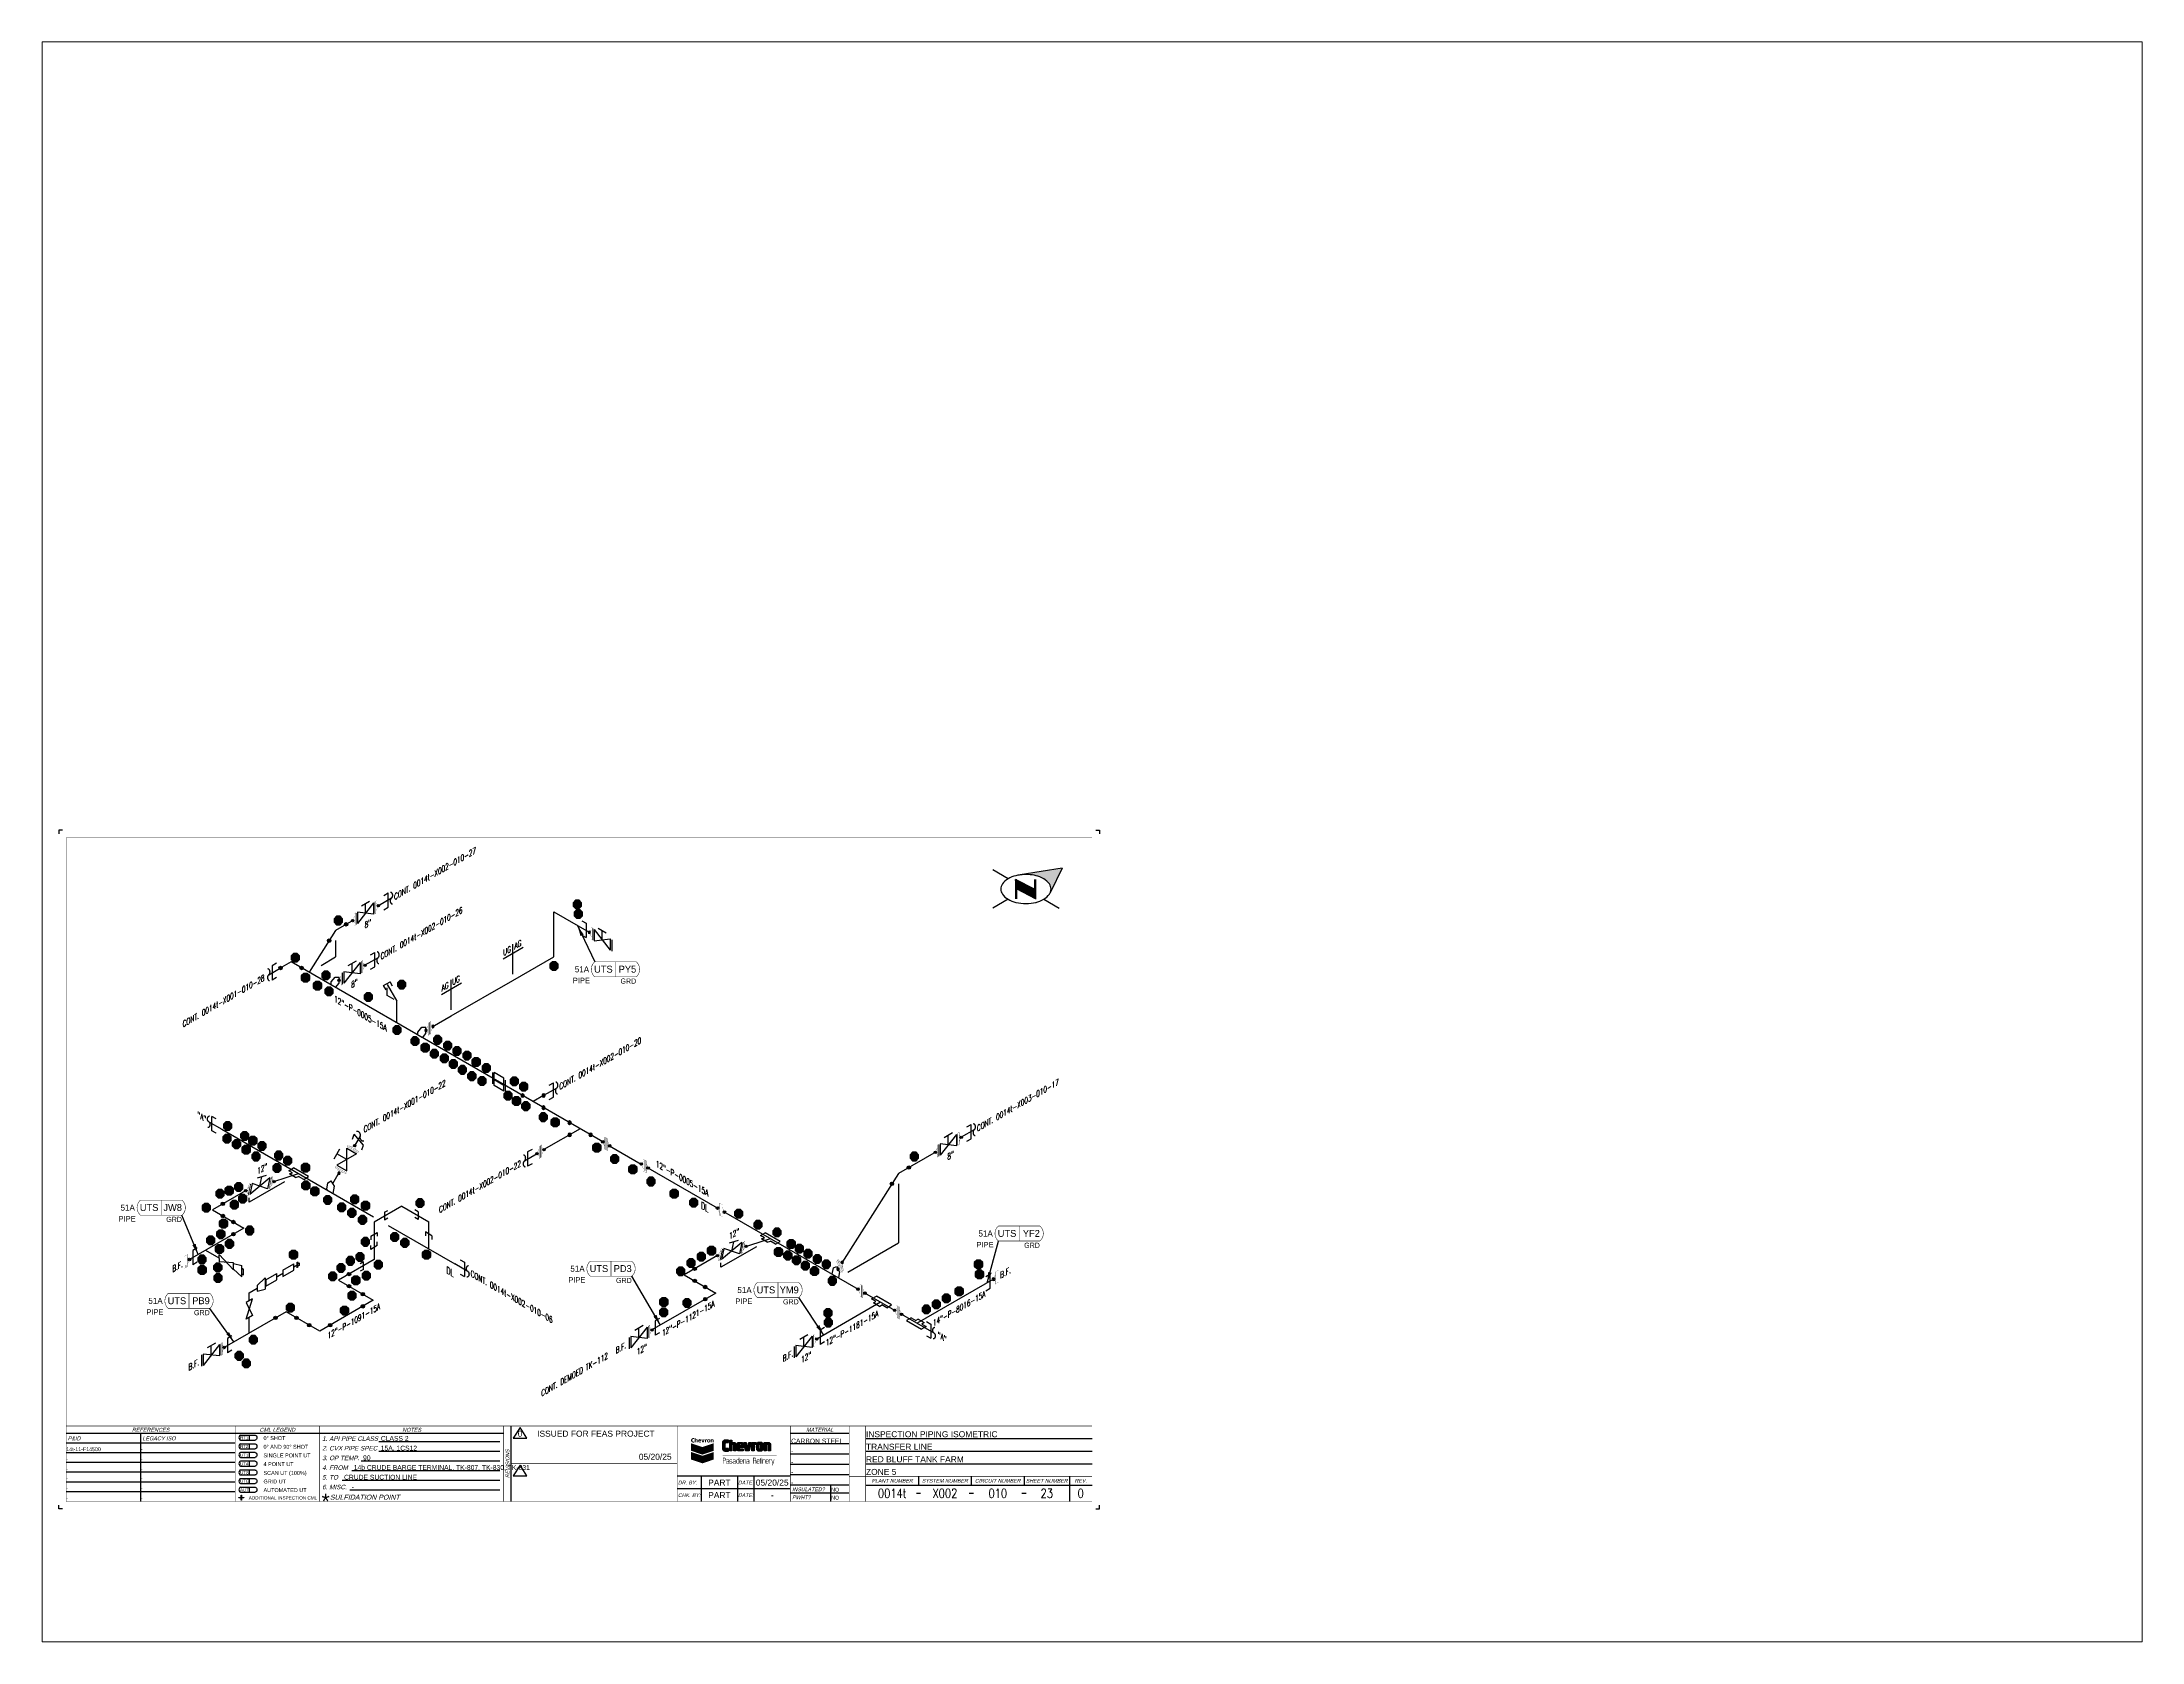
# Paper-space layout 'Layout2' of a CAD drawing. Header units: inches. Extents: x 1.05 to 9.45, y 0.8 to 7.2.
# The model-space entities are those that its viewports show. They can reach past a viewport. Long polylines and large blocks are cut down to what shows.
import ezdxf
from ezdxf.enums import TextEntityAlignment as Align

# ---------------------------------------------------------------- set-up
doc = ezdxf.new("R2010")
doc.units = ezdxf.units.IN
doc.header["$MEASUREMENT"] = 0
doc.linetypes.add('HIDDEN2', pattern=[0.1875, 0.125, -0.0625])
for name, color, linetype in [('3', 1, 'Continuous'), ('BORDER', 3, 'Continuous'), ('BORDERTEXT', 7, 'Continuous'), ('COMP', 1, 'Continuous'), ('Continuation', 7, 'Continuous'), ('DL', 20, 'Continuous'), ('FITTINGS', 4, 'Continuous'), ('LOGO', 8, 'Continuous'), ('PART_PCML', 7, 'Continuous'), ('PART_SelectedCML_UT', 132, 'Continuous'), ('PIPE-ANNO', 150, 'HIDDEN2'), ('TEXT', 7, 'Continuous'), ('UNAS.PIPE', 251, 'Continuous'), ('WELD POINTS', 41, 'Continuous'), ('Welds', 7, 'Continuous')]:
    doc.layers.add(name, color=color, linetype=linetype)
doc.layers.add('PIPE', color=7, linetype='Continuous', lineweight=30)
doc.styles.add('CMLPAS', font='')
doc.styles.add('FEASStandard', font='arial.ttf')
doc.styles.add('ISO330', font='romand.shx', dxfattribs={"width": 0.85, "height": 0.05})
doc.styles.add('PART_Standard', font='romans', dxfattribs={"width": 0.8, "height": 0.09})
doc.styles.add('Richmond', font='arial.ttf')
doc.styles.add('SIMPLEX', font='ROMANS')
doc.styles.get("Standard").update_dxf_attribs({"font": 'arial.ttf'})
doc.styles.get('CMLPAS').set_extended_font_data('Cordia New')
doc.dimstyles.new('Richmond', dxfattribs={"dimtxt": 0.18, "dimasz": 0.18, "dimexe": 0.18, "dimexo": 0.0625, "dimgap": 0.09, "dimtad": 0, "dimtih": 1, "dimtoh": 1, "dimdec": 4, "dimzin": 0, "dimdsep": 46, "dimtxsty": 'Richmond', "dimcen": 0.09, "dimadec": 0, "dimazin": 0, "dimtfac": 1, "dimtdec": 4, "dimtofl": 0, "dimtmove": 0, "dimatfit": 3, "dimfxl": 1, "dimtolj": 1, "dimtzin": 0, "dimarcsym": 0})
doc.dimstyles.get("Standard").update_dxf_attribs({"dimtxt": 0.18, "dimasz": 0.18, "dimexe": 0.18, "dimexo": 0.0625, "dimgap": 0.09, "dimtad": 0, "dimtih": 1, "dimtoh": 1, "dimdec": 4, "dimzin": 0, "dimdsep": 46, "dimtxsty": 'Standard', "dimcen": 0.09, "dimadec": 0, "dimazin": 0, "dimtfac": 1, "dimtdec": 4, "dimtofl": 0, "dimtmove": 0, "dimatfit": 3, "dimfxl": 1, "dimtolj": 1, "dimtzin": 0, "dimarcsym": 0})

# ---------------------------------------------------------------- blocks, each defined once
blk = doc.blocks.new('north2')
at = {"layer": 'BORDER'}
for points in [[(-0.938, -1.011), (-0.936, -1.009), (-0.936, -0.691), (-0.952, -0.691), (-0.952, -0.853), (-1.27, -0.691), (-1.27, -0.707), (-1.27, -1.012), (-1.254, -1.012), (-1.254, -0.849)], [(-0.706, -0.767, -0.156851), (-0.679, -0.851, -0.095667), (-0.689, -0.905), (-0.495, -0.504), (-1.19, -0.617, -0.092194), (-0.928, -0.631, -0.072341), (-0.801, -0.681, -0.106617)]]:
    blk.add_hatch(color=7, dxfattribs=at).paths.add_polyline_path(points)
at = {"layer": 'BORDER', "color": 7}
for p, q in [((-1.389, -0.681), (-1.646, -0.533)), ((-1.27, -0.691), (-1.27, -1.012)), ((-0.952, -0.853), (-1.27, -0.691)), ((-1.27, -0.707), (-1.27, -0.691)), ((-1.262, -0.691), (-1.246, -0.691)), ((-0.495, -0.504), (-1.19, -0.617)), ((-0.952, -0.691), (-0.952, -0.853)), ((-0.936, -0.691), (-0.936, -1.012)), ((-0.495, -0.504), (-0.689, -0.905)), ((-1.389, -1.021), (-1.646, -1.169)), ((-1.26, -1.011), (-1.262, -1.009)), ((-0.936, -1.012), (-1.254, -0.849)), ((-1.254, -0.849), (-1.254, -1.012)), ((-0.928, -1.012), (-0.944, -1.012)), ((-0.801, -1.021), (-0.544, -1.169))]:
    blk.add_line(p, q, dxfattribs=at)
for centre, radius, start, end in [((-1.238, -0.944), 0.304, 120, 144.3429), ((-1.152, -1.093), 0.476, 103.4495, 120), ((-1.095, -1.329), 0.719, 97.6203, 103.4495), ((-1.095, -1.329), 0.719, 76.5505, 97.6203), ((-1.039, -1.093), 0.476, 60, 76.5505), ((-0.953, -0.944), 0.304, 35.6571, 60), ((-1.367, -0.851), 0.144, 144.3429, 180), ((-1.367, -0.851), 0.144, 180, 215.6571), ((-1.238, -0.758), 0.304, 215.6571, 240), ((-1.152, -0.609), 0.476, 240, 256.5505), ((-1.039, -0.609), 0.476, 283.4495, 300), ((-0.953, -0.758), 0.304, 300, 324.3429), ((-0.823, -0.851), 0.144, 360, 35.6571), ((-0.823, -0.851), 0.144, 324.3429, 337.5547), ((-0.823, -0.851), 0.144, 337.5796, 360), ((-1.095, -0.373), 0.719, 256.5505, 270), ((-1.095, -0.373), 0.719, 270, 283.4495)]:
    blk.add_arc(centre, radius, start, end, dxfattribs=at)
blk = doc.blocks.new('A$C6804a2e5')
blk.add_blockref('north2', (0, 0))
blk = doc.blocks.new('A$C860dd1f6')
at = {"layer": 'PIPE'}
blk.add_blockref('A$C6804a2e5', (0, 0), dxfattribs=at)
blk = doc.blocks.new('Border')
h = blk.add_hatch(color=256)
h.dxf.hatch_style = 1
h.paths.add_polyline_path([(3.147, 0.317), (3.11, 0.317), (3.11, 0.31), (3.147, 0.31), (3.147, 0.273), (3.154, 0.273), (3.154, 0.31), (3.191, 0.31), (3.191, 0.317), (3.154, 0.317), (3.154, 0.354), (3.147, 0.354)])
at = {"layer": 'LOGO', "lineweight": 0}
h = blk.add_hatch(color=164, dxfattribs=at)
edge = h.paths.add_edge_path()
edge.add_spline(control_points=[(10.659, 1.229), (10.656, 1.227), (10.65, 1.225), (10.642, 1.225), (10.618, 1.225), (10.605, 1.242), (10.605, 1.262), (10.605, 1.287), (10.622, 1.3), (10.643, 1.3), (10.652, 1.3), (10.656, 1.298), (10.659, 1.297), (10.659, 1.297), (10.656, 1.282), (10.656, 1.282), (10.653, 1.284), (10.65, 1.285), (10.644, 1.285), (10.634, 1.285), (10.623, 1.279), (10.623, 1.263), (10.623, 1.248), (10.632, 1.241), (10.644, 1.241), (10.649, 1.241), (10.652, 1.241), (10.656, 1.243), (10.656, 1.243), (10.659, 1.229), (10.659, 1.229)], knot_values=[0, 0, 0, 0, 1, 1, 1, 2, 2, 2, 3, 3, 3, 4, 4, 4, 5, 5, 5, 6, 6, 6, 7, 7, 7, 8, 8, 8, 9, 9, 9, 10, 10, 10, 10], degree=3, periodic=0)
h = blk.add_hatch(color=150, dxfattribs=at)
h.set_gradient(color1=(0, 127, 255), color2=(0, 59, 117), rotation=45, one_color=1, tint=0.23, name='HEMISPHERICAL')
h.paths.add_polyline_path([(10.605, 1.089), (10.605, 1.214), (10.793, 1.151)])
h = blk.add_hatch(color=142, dxfattribs=at)
h.set_gradient(color1=(0, 153, 204), color2=(0, 57, 77), rotation=75, one_color=1, tint=0.15, name='INVCYLINDER')
h.paths.add_polyline_path([(10.98, 1.214), (10.793, 1.151), (10.605, 1.089), (10.793, 1.026), (10.98, 1.089)])
h = blk.add_hatch(color=242, dxfattribs=at)
h.set_gradient(color1=(204, 0, 51), color2=(102, 0, 26), rotation=45, one_color=1, tint=0.2, name='HEMISPHERICAL')
h.paths.add_polyline_path([(10.605, 0.944), (10.605, 1.069), (10.793, 1.006)])
h = blk.add_hatch(color=1, dxfattribs=at)
h.set_gradient(color1=(255, 0, 0), color2=(87, 0, 0), rotation=75, one_color=1, tint=0.17, name='INVCYLINDER')
h.paths.add_polyline_path([(10.98, 1.069), (10.793, 1.006), (10.605, 0.944), (10.793, 0.881), (10.98, 0.944)])
h = blk.add_hatch(color=164, dxfattribs=at)
edge = h.paths.add_edge_path()
edge.add_spline(control_points=[(10.698, 1.282), (10.692, 1.282), (10.685, 1.279), (10.682, 1.274), (10.682, 1.274), (10.682, 1.274), (10.682, 1.274), (10.682, 1.274), (10.682, 1.3), (10.682, 1.3), (10.682, 1.3), (10.666, 1.294), (10.666, 1.294), (10.666, 1.294), (10.666, 1.228), (10.666, 1.228), (10.666, 1.228), (10.682, 1.228), (10.682, 1.228), (10.682, 1.228), (10.682, 1.259), (10.682, 1.259), (10.682, 1.263), (10.685, 1.268), (10.691, 1.268), (10.697, 1.268), (10.699, 1.263), (10.699, 1.256), (10.699, 1.256), (10.699, 1.228), (10.699, 1.228), (10.699, 1.228), (10.715, 1.228), (10.715, 1.228), (10.715, 1.228), (10.715, 1.259), (10.715, 1.259), (10.715, 1.275), (10.708, 1.282), (10.698, 1.282)], knot_values=[0, 0, 0, 0, 1, 1, 1, 2, 2, 2, 3, 3, 3, 4, 4, 4, 5, 5, 5, 6, 6, 6, 7, 7, 7, 8, 8, 8, 9, 9, 9, 10, 10, 10, 11, 11, 11, 12, 12, 12, 13, 13, 13, 13], degree=3, periodic=0)
h = blk.add_hatch(color=164, dxfattribs=at)
edge = h.paths.add_edge_path(flags=16)
edge.add_spline(control_points=[(10.758, 1.26), (10.758, 1.264), (10.756, 1.271), (10.749, 1.271), (10.742, 1.271), (10.739, 1.265), (10.739, 1.26), (10.739, 1.26), (10.758, 1.26), (10.758, 1.26)], knot_values=[0, 0, 0, 0, 1, 1, 1, 2, 2, 2, 3, 3, 3, 3], degree=3, periodic=0)
edge = h.paths.add_edge_path()
edge.add_spline(control_points=[(10.739, 1.249), (10.74, 1.242), (10.745, 1.238), (10.754, 1.238), (10.759, 1.238), (10.765, 1.24), (10.769, 1.242), (10.769, 1.242), (10.771, 1.23), (10.771, 1.23), (10.765, 1.227), (10.758, 1.225), (10.751, 1.225), (10.732, 1.225), (10.722, 1.237), (10.722, 1.254), (10.722, 1.271), (10.733, 1.282), (10.75, 1.282), (10.767, 1.282), (10.774, 1.27), (10.774, 1.254), (10.774, 1.253), (10.774, 1.25), (10.774, 1.249), (10.774, 1.249), (10.739, 1.249), (10.739, 1.249)], knot_values=[0, 0, 0, 0, 1, 1, 1, 2, 2, 2, 3, 3, 3, 4, 4, 4, 5, 5, 5, 6, 6, 6, 7, 7, 7, 8, 8, 8, 9, 9, 9, 9], degree=3, periodic=0)
blk.add_hatch(color=164, dxfattribs=at).paths.add_polyline_path([(10.793, 1.228), (10.775, 1.28), (10.793, 1.28), (10.802, 1.243), (10.803, 1.243), (10.812, 1.28), (10.83, 1.28), (10.812, 1.228)])
h = blk.add_hatch(color=164, dxfattribs=at)
edge = h.paths.add_edge_path()
edge.add_spline(control_points=[(10.834, 1.263), (10.834, 1.271), (10.834, 1.276), (10.834, 1.28), (10.834, 1.28), (10.849, 1.28), (10.849, 1.28), (10.849, 1.28), (10.849, 1.27), (10.849, 1.27), (10.849, 1.27), (10.85, 1.27), (10.85, 1.27), (10.852, 1.278), (10.857, 1.281), (10.863, 1.281), (10.865, 1.281), (10.866, 1.281), (10.868, 1.281), (10.868, 1.281), (10.868, 1.266), (10.868, 1.266), (10.867, 1.266), (10.864, 1.266), (10.862, 1.266), (10.855, 1.265), (10.852, 1.261), (10.851, 1.256), (10.85, 1.255), (10.85, 1.254), (10.85, 1.252), (10.85, 1.252), (10.85, 1.228), (10.85, 1.228), (10.85, 1.228), (10.834, 1.228), (10.834, 1.228), (10.834, 1.228), (10.834, 1.263), (10.834, 1.263)], knot_values=[0, 0, 0, 0, 1, 1, 1, 2, 2, 2, 3, 3, 3, 4, 4, 4, 5, 5, 5, 6, 6, 6, 7, 7, 7, 8, 8, 8, 9, 9, 9, 10, 10, 10, 11, 11, 11, 12, 12, 12, 13, 13, 13, 13], degree=3, periodic=0)
h = blk.add_hatch(color=164, dxfattribs=at)
edge = h.paths.add_edge_path(flags=16)
edge.add_spline(control_points=[(10.908, 1.254), (10.908, 1.262), (10.905, 1.27), (10.897, 1.27), (10.889, 1.27), (10.886, 1.262), (10.886, 1.254), (10.886, 1.245), (10.889, 1.238), (10.897, 1.238), (10.905, 1.238), (10.908, 1.245), (10.908, 1.254)], knot_values=[0, 0, 0, 0, 1, 1, 1, 2, 2, 2, 3, 3, 3, 4, 4, 4, 4], degree=3, periodic=0)
edge = h.paths.add_edge_path()
edge.add_spline(control_points=[(10.924, 1.254), (10.924, 1.237), (10.914, 1.225), (10.897, 1.225), (10.88, 1.225), (10.87, 1.237), (10.87, 1.254), (10.87, 1.271), (10.88, 1.282), (10.897, 1.282), (10.914, 1.282), (10.924, 1.271), (10.924, 1.254)], knot_values=[0, 0, 0, 0, 1, 1, 1, 2, 2, 2, 3, 3, 3, 4, 4, 4, 4], degree=3, periodic=0)
h = blk.add_hatch(color=164, dxfattribs=at)
edge = h.paths.add_edge_path()
edge.add_spline(control_points=[(10.931, 1.263), (10.931, 1.27), (10.931, 1.275), (10.931, 1.28), (10.931, 1.28), (10.946, 1.28), (10.946, 1.28), (10.946, 1.28), (10.946, 1.273), (10.946, 1.273), (10.946, 1.273), (10.946, 1.273), (10.946, 1.273), (10.948, 1.276), (10.954, 1.282), (10.963, 1.282), (10.973, 1.282), (10.98, 1.275), (10.98, 1.259), (10.98, 1.259), (10.98, 1.228), (10.98, 1.228), (10.98, 1.228), (10.964, 1.228), (10.964, 1.228), (10.964, 1.228), (10.964, 1.257), (10.964, 1.257), (10.964, 1.263), (10.962, 1.268), (10.956, 1.268), (10.951, 1.268), (10.949, 1.265), (10.948, 1.262), (10.947, 1.261), (10.947, 1.259), (10.947, 1.258), (10.947, 1.258), (10.947, 1.228), (10.947, 1.228), (10.947, 1.228), (10.931, 1.228), (10.931, 1.228), (10.931, 1.228), (10.931, 1.263), (10.931, 1.263)], knot_values=[0, 0, 0, 0, 1, 1, 1, 2, 2, 2, 3, 3, 3, 4, 4, 4, 5, 5, 5, 6, 6, 6, 7, 7, 7, 8, 8, 8, 9, 9, 9, 10, 10, 10, 11, 11, 11, 12, 12, 12, 13, 13, 13, 14, 14, 14, 15, 15, 15, 15], degree=3, periodic=0)
blk.add_line((5.432, 1.244), (7.435, 1.244))
for points in [[(5.43, 1.083), (7.435, 1.083)], [(4.982, 0.762), (7.435, 0.762)], [(5.136, 0.922), (7.435, 0.922)], [(3.147, 0.317), (3.147, 0.354), (3.154, 0.354), (3.154, 0.317)], [(4.822, 0.601), (7.435, 0.601)], [(4.947, 0.44), (7.435, 0.44)], [(3.147, 0.31), (3.11, 0.31), (3.11, 0.317), (3.147, 0.317)], [(3.154, 0.31), (3.154, 0.273), (3.147, 0.273), (3.147, 0.31)], [(3.154, 0.317), (3.191, 0.317), (3.191, 0.31), (3.154, 0.31)]]:
    blk.add_lwpolyline(points)
at = {"layer": 'BORDER'}
for p, q in [((7.625, 0.25), (7.625, 1.5)), ((7.5, 1.375), (0.25, 1.375)), ((1.487, 1.214), (0.25, 1.214)), ((1.487, 1.054), (0.25, 1.054)), ((1.487, 0.25), (1.487, 1.375)), ((3.048, 1.214), (1.487, 1.214)), ((3.048, 1.054), (1.487, 1.054)), ((13.225, 1.375), (12.25, 1.375)), ((13.225, 1.203), (12.25, 1.203)), ((13.5, 1.292), (17.25, 1.292)), ((13.5, 1.083), (17.25, 1.083)), ((1.487, 0.893), (0.25, 0.893)), ((1.487, 0.732), (0.25, 0.732)), ((3.048, 0.893), (1.487, 0.893)), ((3.048, 0.732), (1.487, 0.732)), ((13.225, 1.032), (12.25, 1.032)), ((13.225, 0.86), (12.25, 0.86)), ((13.5, 0.875), (17.25, 0.875)), ((1.487, 0.571), (0.25, 0.571)), ((1.487, 0.411), (0.25, 0.411)), ((3.048, 0.571), (1.487, 0.571)), ((3.048, 0.411), (1.487, 0.411)), ((12.25, 0.667), (10.375, 0.667)), ((12.25, 0.458), (10.375, 0.458)), ((10.775, 0.667), (10.775, 0.25)), ((11.375, 0.667), (11.375, 0.25)), ((11.65, 0.25), (11.65, 0.667)), ((13.225, 0.689), (12.25, 0.689)), ((13.225, 0.517), (12.25, 0.517)), ((13.225, 0.384), (12.25, 0.384)), ((12.917, 0.517), (12.917, 0.25)), ((13.5, 0.517), (17.25, 0.517)), ((14.375, 0.667), (14.375, 0.517)), ((15.25, 0.667), (15.25, 0.517)), ((16.125, 0.667), (16.125, 0.517)), ((16.875, 0.667), (16.875, 0.25))]:
    blk.add_line(p, q, dxfattribs=at)
at = {"layer": 'BORDER', "const_width": 0.005}
blk.add_lwpolyline([(0.25, 0.25), (17.25, 0.25), (17.25, 11.25), (0.25, 11.25)], close=True, dxfattribs=at)
at = {"layer": 'BORDER', "const_width": 0.00833}
for points in [[(17.25, 1.5), (0.25, 1.5)], [(3.048, 0.25), (3.048, 1.5)], [(4.45, 0.25), (4.45, 1.5)], [(7.5, 0.25), (7.5, 1.5)], [(10.375, 0.25), (10.375, 1.5)], [(12.25, 0.25), (12.25, 1.5)], [(13.225, 0.25), (13.225, 1.5)], [(13.5, 0.25), (13.5, 1.5)], [(7.634, 0.875), (10.375, 0.875)], [(13.225, 0.667), (17.25, 0.667)]]:
    blk.add_lwpolyline(points, dxfattribs=at)
at = {"layer": 'BORDERTEXT', "color": 7, "linetype": 'Continuous'}
for p, q in [((3.137, 1.346), (3.383, 1.346)), ((3.137, 1.267), (3.383, 1.267)), ((3.137, 1.202), (3.383, 1.202)), ((3.137, 1.123), (3.383, 1.123))]:
    blk.add_line(p, q, dxfattribs=at)
at = {"layer": 'BORDERTEXT', "color": 7}
for p, q in [((3.383, 1.059), (3.137, 1.059)), ((3.137, 0.98), (3.383, 0.98)), ((3.383, 0.915), (3.137, 0.915)), ((3.137, 0.836), (3.383, 0.836)), ((3.383, 0.768), (3.137, 0.768)), ((3.137, 0.689), (3.383, 0.689)), ((3.383, 0.626), (3.137, 0.626)), ((3.137, 0.548), (3.383, 0.548)), ((3.383, 0.483), (3.137, 0.483)), ((3.137, 0.405), (3.383, 0.405))]:
    blk.add_line(p, q, dxfattribs=at)
at = {"layer": 'BORDERTEXT'}
for p, q in [((3.283, 1.346), (3.283, 1.267)), ((3.283, 1.202), (3.283, 1.123)), ((3.283, 1.059), (3.283, 0.98)), ((3.283, 1.059), (3.283, 0.98)), ((3.283, 0.915), (3.283, 0.836)), ((3.283, 0.915), (3.283, 0.836)), ((3.283, 0.768), (3.283, 0.689)), ((3.283, 0.768), (3.283, 0.689)), ((3.283, 0.626), (3.283, 0.548)), ((3.283, 0.626), (3.283, 0.548)), ((3.283, 0.483), (3.283, 0.405)), ((3.283, 0.483), (3.283, 0.405)), ((16.113, 0.384), (16.125, 0.384))]:
    blk.add_line(p, q, dxfattribs=at)
at = {"layer": 'BORDERTEXT', "const_width": 0.0208}
for points in [[(14.338, 0.384), (14.412, 0.384)], [(15.212, 0.384), (15.287, 0.384)], [(16.087, 0.384), (16.163, 0.384)]]:
    blk.add_lwpolyline(points, dxfattribs=at)
at = {"layer": 'BORDERTEXT'}
for centre in [(3.137, 1.307), (3.137, 1.163), (3.137, 1.02), (3.137, 0.876), (3.137, 0.729), (3.137, 0.587), (3.137, 0.444)]:
    blk.add_ellipse(centre, major_axis=(0, -0.0394), ratio=0.624439, start_param=3.141593, end_param=6.283185, dxfattribs=at)
at = {"layer": 'BORDERTEXT', "extrusion": (0, 0, -1)}
for centre in [(3.383, 1.307), (3.383, 1.163), (3.383, 1.02), (3.383, 0.876), (3.383, 0.729), (3.383, 0.587), (3.383, 0.444)]:
    blk.add_ellipse(centre, major_axis=(0, -0.0394), ratio=0.624439, start_param=3.141593, end_param=6.283185, dxfattribs=at)
at = {"layer": 'LOGO'}
for p, q in [((11.13, 1.118), (11.13, 1.233)), ((11.133, 1.109), (11.133, 1.242)), ((11.136, 1.103), (11.136, 1.248)), ((11.139, 1.099), (11.139, 1.252)), ((11.143, 1.096), (11.143, 1.255)), ((11.146, 1.094), (11.146, 1.257)), ((11.149, 1.091), (11.149, 1.26)), ((11.152, 1.09), (11.152, 1.261)), ((11.155, 1.088), (11.155, 1.263)), ((11.158, 1.087), (11.158, 1.264)), ((11.161, 1.086), (11.161, 1.265)), ((11.164, 1.086), (11.164, 1.265)), ((11.168, 1.085), (11.168, 1.266)), ((11.171, 1.216), (11.171, 1.266)), ((11.171, 1.085), (11.171, 1.136)), ((11.174, 1.22), (11.174, 1.266)), ((11.174, 1.085), (11.174, 1.132)), ((11.177, 1.222), (11.177, 1.266)), ((11.177, 1.085), (11.177, 1.13)), ((11.18, 1.223), (11.18, 1.266)), ((11.18, 1.085), (11.18, 1.128)), ((11.183, 1.224), (11.183, 1.266)), ((11.183, 1.085), (11.183, 1.128)), ((11.186, 1.224), (11.186, 1.266)), ((11.186, 1.085), (11.186, 1.127)), ((11.189, 1.224), (11.189, 1.266)), ((11.189, 1.085), (11.189, 1.127)), ((11.193, 1.224), (11.193, 1.266)), ((11.193, 1.085), (11.193, 1.127)), ((11.196, 1.224), (11.196, 1.266)), ((11.196, 1.085), (11.196, 1.127)), ((11.199, 1.224), (11.199, 1.266)), ((11.199, 1.085), (11.199, 1.127)), ((11.202, 1.224), (11.202, 1.266)), ((11.202, 1.085), (11.202, 1.127)), ((11.205, 1.224), (11.205, 1.266)), ((11.205, 1.085), (11.205, 1.127)), ((11.208, 1.224), (11.208, 1.266)), ((11.208, 1.085), (11.208, 1.127)), ((11.211, 1.224), (11.211, 1.266)), ((11.211, 1.085), (11.211, 1.127)), ((11.214, 1.224), (11.214, 1.266)), ((11.214, 1.085), (11.214, 1.127)), ((11.218, 1.224), (11.218, 1.266)), ((11.218, 1.085), (11.218, 1.127)), ((11.221, 1.224), (11.221, 1.266)), ((11.221, 1.085), (11.221, 1.127)), ((11.224, 1.224), (11.224, 1.266)), ((11.224, 1.085), (11.224, 1.127)), ((11.227, 1.224), (11.227, 1.266)), ((11.227, 1.085), (11.227, 1.127)), ((11.246, 1.086), (11.246, 1.266)), ((11.249, 1.086), (11.249, 1.266)), ((11.252, 1.086), (11.252, 1.266)), ((11.255, 1.086), (11.255, 1.266)), ((11.258, 1.086), (11.258, 1.266)), ((11.261, 1.086), (11.261, 1.266)), ((11.264, 1.086), (11.264, 1.266)), ((11.268, 1.086), (11.268, 1.266)), ((11.271, 1.086), (11.271, 1.266)), ((11.274, 1.086), (11.274, 1.266)), ((11.277, 1.086), (11.277, 1.266)), ((11.28, 1.086), (11.28, 1.266)), ((11.283, 1.194), (11.283, 1.229)), ((11.286, 1.194), (11.286, 1.229)), ((11.289, 1.194), (11.289, 1.229)), ((11.293, 1.194), (11.293, 1.229)), ((11.296, 1.194), (11.296, 1.229)), ((11.299, 1.194), (11.299, 1.229)), ((11.302, 1.193), (11.302, 1.229)), ((11.305, 1.192), (11.305, 1.229)), ((11.308, 1.19), (11.308, 1.229)), ((11.311, 1.186), (11.311, 1.229)), ((11.314, 1.086), (11.314, 1.229)), ((11.318, 1.086), (11.318, 1.229)), ((11.321, 1.086), (11.321, 1.229)), ((11.324, 1.086), (11.324, 1.228)), ((11.327, 1.086), (11.327, 1.227)), ((11.33, 1.086), (11.33, 1.226)), ((11.333, 1.086), (11.333, 1.224)), ((11.336, 1.086), (11.336, 1.221)), ((11.339, 1.086), (11.339, 1.219)), ((11.343, 1.086), (11.343, 1.215)), ((11.346, 1.086), (11.346, 1.21)), ((11.349, 1.086), (11.349, 1.2)), ((11.368, 1.111), (11.368, 1.204)), ((11.371, 1.104), (11.371, 1.211)), ((11.374, 1.099), (11.374, 1.216)), ((11.377, 1.096), (11.377, 1.219)), ((11.38, 1.093), (11.38, 1.222)), ((11.383, 1.091), (11.383, 1.224)), ((11.386, 1.089), (11.386, 1.226)), ((11.389, 1.088), (11.389, 1.227)), ((11.393, 1.087), (11.393, 1.228)), ((11.396, 1.086), (11.396, 1.229)), ((11.399, 1.086), (11.399, 1.229)), ((11.402, 1.139), (11.402, 1.229)), ((11.402, 1.086), (11.402, 1.132)), ((11.405, 1.2), (11.405, 1.229)), ((11.405, 1.139), (11.405, 1.174)), ((11.405, 1.086), (11.405, 1.124)), ((11.408, 1.202), (11.408, 1.229)), ((11.408, 1.139), (11.408, 1.174)), ((11.408, 1.086), (11.408, 1.121)), ((11.411, 1.204), (11.411, 1.229)), ((11.411, 1.139), (11.411, 1.174)), ((11.411, 1.086), (11.411, 1.119)), ((11.414, 1.205), (11.414, 1.229)), ((11.414, 1.139), (11.414, 1.174)), ((11.414, 1.086), (11.414, 1.118)), ((11.418, 1.205), (11.418, 1.229)), ((11.418, 1.139), (11.418, 1.174)), ((11.418, 1.086), (11.418, 1.117)), ((11.421, 1.205), (11.421, 1.229)), ((11.421, 1.139), (11.421, 1.174)), ((11.421, 1.086), (11.421, 1.117)), ((11.424, 1.205), (11.424, 1.229)), ((11.424, 1.139), (11.424, 1.174)), ((11.424, 1.086), (11.424, 1.117)), ((11.427, 1.205), (11.427, 1.229)), ((11.427, 1.139), (11.427, 1.174)), ((11.427, 1.086), (11.427, 1.117)), ((11.43, 1.204), (11.43, 1.229)), ((11.43, 1.139), (11.43, 1.174)), ((11.43, 1.086), (11.43, 1.117)), ((11.433, 1.202), (11.433, 1.229)), ((11.433, 1.139), (11.433, 1.174)), ((11.433, 1.086), (11.433, 1.117)), ((11.436, 1.199), (11.436, 1.229)), ((11.436, 1.139), (11.436, 1.174)), ((11.436, 1.086), (11.436, 1.117)), ((11.439, 1.139), (11.439, 1.229)), ((11.439, 1.086), (11.439, 1.117)), ((11.443, 1.139), (11.443, 1.229)), ((11.443, 1.086), (11.443, 1.117)), ((11.446, 1.139), (11.446, 1.229)), ((11.446, 1.086), (11.446, 1.117)), ((11.449, 1.139), (11.449, 1.228)), ((11.449, 1.086), (11.449, 1.117)), ((11.452, 1.139), (11.452, 1.227)), ((11.452, 1.086), (11.452, 1.117)), ((11.455, 1.139), (11.455, 1.225)), ((11.455, 1.086), (11.455, 1.117)), ((11.458, 1.139), (11.458, 1.223)), ((11.458, 1.086), (11.458, 1.117)), ((11.461, 1.139), (11.461, 1.221)), ((11.461, 1.086), (11.461, 1.117)), ((11.464, 1.139), (11.464, 1.218)), ((11.464, 1.086), (11.464, 1.117)), ((11.468, 1.139), (11.468, 1.214)), ((11.468, 1.086), (11.468, 1.117)), ((11.471, 1.139), (11.471, 1.208)), ((11.471, 1.086), (11.471, 1.117)), ((11.474, 1.139), (11.474, 1.196)), ((11.483, 1.216), (11.483, 1.229)), ((11.486, 1.201), (11.486, 1.229)), ((11.489, 1.186), (11.489, 1.229)), ((11.493, 1.171), (11.493, 1.229)), ((11.496, 1.156), (11.496, 1.229)), ((11.499, 1.141), (11.499, 1.229)), ((11.502, 1.126), (11.502, 1.229)), ((11.505, 1.111), (11.505, 1.229)), ((11.508, 1.096), (11.508, 1.229)), ((11.511, 1.086), (11.511, 1.229)), ((11.514, 1.086), (11.514, 1.229)), ((11.518, 1.086), (11.518, 1.224)), ((11.521, 1.086), (11.521, 1.209)), ((11.524, 1.086), (11.524, 1.195)), ((11.527, 1.086), (11.527, 1.181)), ((11.53, 1.086), (11.53, 1.167)), ((11.533, 1.086), (11.533, 1.153)), ((11.536, 1.086), (11.536, 1.138)), ((11.539, 1.086), (11.539, 1.124)), ((11.543, 1.086), (11.543, 1.133)), ((11.546, 1.086), (11.546, 1.146)), ((11.549, 1.086), (11.549, 1.16)), ((11.552, 1.086), (11.552, 1.174)), ((11.555, 1.086), (11.555, 1.187)), ((11.558, 1.086), (11.558, 1.201)), ((11.561, 1.086), (11.561, 1.215)), ((11.564, 1.086), (11.564, 1.228)), ((11.568, 1.086), (11.568, 1.229)), ((11.571, 1.089), (11.571, 1.229)), ((11.574, 1.104), (11.574, 1.229)), ((11.577, 1.119), (11.577, 1.229)), ((11.58, 1.134), (11.58, 1.229)), ((11.583, 1.149), (11.583, 1.229)), ((11.586, 1.163), (11.586, 1.229)), ((11.589, 1.178), (11.589, 1.229)), ((11.593, 1.193), (11.593, 1.229)), ((11.596, 1.208), (11.596, 1.229)), ((11.599, 1.222), (11.599, 1.229)), ((11.614, 1.086), (11.614, 1.229)), ((11.618, 1.086), (11.618, 1.229)), ((11.621, 1.086), (11.621, 1.229)), ((11.624, 1.086), (11.624, 1.229)), ((11.627, 1.086), (11.627, 1.229)), ((11.63, 1.086), (11.63, 1.229)), ((11.633, 1.086), (11.633, 1.229)), ((11.636, 1.086), (11.636, 1.229)), ((11.639, 1.086), (11.639, 1.229)), ((11.643, 1.086), (11.643, 1.229)), ((11.646, 1.086), (11.646, 1.229)), ((11.649, 1.086), (11.649, 1.229)), ((11.652, 1.183), (11.652, 1.229)), ((11.655, 1.187), (11.655, 1.229)), ((11.658, 1.189), (11.658, 1.229)), ((11.661, 1.19), (11.661, 1.229)), ((11.664, 1.191), (11.664, 1.229)), ((11.668, 1.191), (11.668, 1.229)), ((11.671, 1.191), (11.671, 1.229)), ((11.674, 1.191), (11.674, 1.229)), ((11.677, 1.191), (11.677, 1.229)), ((11.68, 1.191), (11.68, 1.229)), ((11.683, 1.191), (11.683, 1.229)), ((11.689, 1.143), (11.689, 1.173)), ((11.693, 1.115), (11.693, 1.201)), ((11.696, 1.107), (11.696, 1.208)), ((11.699, 1.103), (11.699, 1.213)), ((11.702, 1.099), (11.702, 1.216)), ((11.705, 1.096), (11.705, 1.22)), ((11.708, 1.093), (11.708, 1.222)), ((11.711, 1.092), (11.711, 1.224)), ((11.714, 1.09), (11.714, 1.225)), ((11.718, 1.088), (11.718, 1.227)), ((11.721, 1.087), (11.721, 1.228)), ((11.724, 1.087), (11.724, 1.229)), ((11.727, 1.185), (11.727, 1.229)), ((11.727, 1.086), (11.727, 1.13)), ((11.73, 1.19), (11.73, 1.229)), ((11.73, 1.086), (11.73, 1.125)), ((11.733, 1.193), (11.733, 1.229)), ((11.733, 1.086), (11.733, 1.122)), ((11.736, 1.194), (11.736, 1.229)), ((11.736, 1.086), (11.736, 1.121)), ((11.739, 1.195), (11.739, 1.229)), ((11.739, 1.086), (11.739, 1.12)), ((11.743, 1.195), (11.743, 1.229)), ((11.743, 1.086), (11.743, 1.12)), ((11.746, 1.195), (11.746, 1.229)), ((11.746, 1.086), (11.746, 1.12)), ((11.749, 1.195), (11.749, 1.229)), ((11.749, 1.086), (11.749, 1.12)), ((11.752, 1.195), (11.752, 1.229)), ((11.752, 1.086), (11.752, 1.121)), ((11.755, 1.193), (11.755, 1.229)), ((11.755, 1.086), (11.755, 1.122)), ((11.758, 1.191), (11.758, 1.229)), ((11.758, 1.086), (11.758, 1.124)), ((11.761, 1.187), (11.761, 1.229)), ((11.761, 1.086), (11.761, 1.129)), ((11.764, 1.087), (11.764, 1.229)), ((11.768, 1.087), (11.768, 1.228)), ((11.771, 1.088), (11.771, 1.227)), ((11.774, 1.089), (11.774, 1.226)), ((11.777, 1.091), (11.777, 1.224)), ((11.78, 1.093), (11.78, 1.222)), ((11.783, 1.095), (11.783, 1.22)), ((11.786, 1.098), (11.786, 1.217)), ((11.789, 1.102), (11.789, 1.214)), ((11.793, 1.106), (11.793, 1.209)), ((11.796, 1.113), (11.796, 1.202)), ((11.799, 1.131), (11.799, 1.184)), ((11.814, 1.086), (11.814, 1.229)), ((11.818, 1.086), (11.818, 1.229)), ((11.821, 1.086), (11.821, 1.229)), ((11.824, 1.086), (11.824, 1.229)), ((11.827, 1.086), (11.827, 1.229)), ((11.83, 1.086), (11.83, 1.229)), ((11.833, 1.086), (11.833, 1.229)), ((11.836, 1.086), (11.836, 1.229)), ((11.839, 1.086), (11.839, 1.229)), ((11.843, 1.086), (11.843, 1.229)), ((11.846, 1.086), (11.846, 1.229)), ((11.849, 1.086), (11.849, 1.229)), ((11.852, 1.194), (11.852, 1.229)), ((11.855, 1.194), (11.855, 1.229)), ((11.858, 1.194), (11.858, 1.229)), ((11.861, 1.194), (11.861, 1.229)), ((11.864, 1.194), (11.864, 1.229)), ((11.868, 1.194), (11.868, 1.229)), ((11.871, 1.193), (11.871, 1.229)), ((11.874, 1.193), (11.874, 1.229)), ((11.877, 1.191), (11.877, 1.229)), ((11.88, 1.188), (11.88, 1.229)), ((11.883, 1.184), (11.883, 1.229)), ((11.886, 1.086), (11.886, 1.229)), ((11.889, 1.086), (11.889, 1.228)), ((11.893, 1.086), (11.893, 1.228)), ((11.896, 1.086), (11.896, 1.226)), ((11.899, 1.086), (11.899, 1.225)), ((11.902, 1.086), (11.902, 1.223)), ((11.905, 1.086), (11.905, 1.221)), ((11.908, 1.086), (11.908, 1.219)), ((11.911, 1.086), (11.911, 1.215)), ((11.914, 1.086), (11.914, 1.212)), ((11.918, 1.086), (11.918, 1.206)), ((11.921, 1.086), (11.921, 1.198))]:
    blk.add_line(p, q, dxfattribs=at)
for points in [[(11.129, 1.225), (11.128, 1.209), (11.127, 1.192), (11.127, 1.176), (11.127, 1.16), (11.128, 1.144), (11.129, 1.127), (11.129, 1.127), (11.129, 1.125), (11.13, 1.122), (11.13, 1.12), (11.13, 1.117), (11.131, 1.115), (11.132, 1.112), (11.133, 1.11), (11.134, 1.108), (11.135, 1.106), (11.136, 1.104), (11.137, 1.102), (11.139, 1.1), (11.141, 1.098), (11.142, 1.097), (11.144, 1.095), (11.146, 1.093), (11.148, 1.092), (11.15, 1.091), (11.152, 1.09), (11.155, 1.089), (11.157, 1.088), (11.159, 1.087), (11.161, 1.086), (11.164, 1.086), (11.166, 1.085), (11.169, 1.085), (11.171, 1.085), (11.228, 1.085)], [(11.228, 1.086), (11.228, 1.127), (11.186, 1.127), (11.184, 1.128), (11.183, 1.128), (11.181, 1.128), (11.18, 1.129), (11.178, 1.129), (11.177, 1.13), (11.176, 1.131), (11.174, 1.132), (11.173, 1.133), (11.172, 1.134), (11.171, 1.135), (11.17, 1.136), (11.17, 1.138), (11.169, 1.139), (11.168, 1.141), (11.168, 1.142), (11.168, 1.144), (11.168, 1.145), (11.168, 1.206), (11.168, 1.208), (11.168, 1.209), (11.168, 1.211), (11.169, 1.213), (11.17, 1.214), (11.17, 1.215), (11.171, 1.217), (11.172, 1.218), (11.173, 1.219), (11.174, 1.22), (11.176, 1.221), (11.177, 1.222), (11.178, 1.223), (11.18, 1.223), (11.181, 1.224), (11.183, 1.224), (11.184, 1.224), (11.186, 1.224), (11.228, 1.224), (11.228, 1.266), (11.171, 1.266), (11.169, 1.266), (11.166, 1.266), (11.164, 1.265), (11.161, 1.265), (11.159, 1.264), (11.157, 1.263), (11.155, 1.263), (11.152, 1.261), (11.15, 1.26), (11.148, 1.259), (11.146, 1.258), (11.144, 1.256), (11.142, 1.255), (11.141, 1.253), (11.139, 1.251), (11.137, 1.249), (11.136, 1.247), (11.135, 1.245), (11.134, 1.243), (11.133, 1.241), (11.132, 1.238), (11.131, 1.236), (11.13, 1.234), (11.13, 1.231), (11.13, 1.229), (11.129, 1.227), (11.129, 1.224)], [(11.439, 1.174), (11.439, 1.191), (11.439, 1.192), (11.439, 1.194), (11.438, 1.195), (11.438, 1.196), (11.437, 1.198), (11.437, 1.199), (11.436, 1.2), (11.435, 1.201), (11.434, 1.202), (11.433, 1.202), (11.432, 1.203), (11.431, 1.204), (11.429, 1.204), (11.428, 1.205), (11.427, 1.205), (11.425, 1.205), (11.416, 1.205), (11.415, 1.205), (11.413, 1.205), (11.412, 1.204), (11.411, 1.204), (11.409, 1.203), (11.408, 1.202), (11.407, 1.202), (11.406, 1.201), (11.405, 1.2), (11.404, 1.199), (11.404, 1.198), (11.403, 1.196), (11.403, 1.195), (11.402, 1.194), (11.402, 1.192), (11.402, 1.191), (11.402, 1.174), (11.439, 1.174)], [(11.57, 1.086), (11.51, 1.086), (11.48, 1.229), (11.516, 1.229), (11.54, 1.121), (11.565, 1.229), (11.6, 1.229), (11.57, 1.086)], [(11.614, 1.086), (11.614, 1.229), (11.684, 1.229), (11.684, 1.191), (11.665, 1.191), (11.664, 1.191), (11.662, 1.19), (11.661, 1.19), (11.66, 1.19), (11.658, 1.189), (11.657, 1.189), (11.656, 1.188), (11.655, 1.187), (11.654, 1.186), (11.653, 1.185), (11.652, 1.184), (11.652, 1.182), (11.651, 1.181), (11.651, 1.18), (11.651, 1.179), (11.65, 1.177), (11.65, 1.176), (11.65, 1.086), (11.614, 1.086)]]:
    blk.add_lwpolyline(points, dxfattribs=at)
for points in [[(11.331, 1.225), (11.333, 1.224), (11.335, 1.223), (11.337, 1.221), (11.338, 1.22), (11.34, 1.218), (11.341, 1.216), (11.343, 1.215), (11.344, 1.213), (11.345, 1.211), (11.346, 1.209), (11.347, 1.207), (11.348, 1.205), (11.348, 1.203), (11.349, 1.2), (11.349, 1.198), (11.349, 1.196), (11.349, 1.194), (11.349, 1.086), (11.314, 1.086), (11.314, 1.177, 0.414214), (11.297, 1.194), (11.281, 1.194), (11.281, 1.086), (11.245, 1.086), (11.245, 1.266), (11.281, 1.266), (11.281, 1.229), (11.314, 1.229), (11.316, 1.229), (11.318, 1.229), (11.32, 1.229), (11.323, 1.228), (11.325, 1.228), (11.327, 1.227), (11.329, 1.226)], [(11.897, 1.226), (11.899, 1.225), (11.901, 1.224), (11.903, 1.223), (11.905, 1.221), (11.907, 1.22), (11.909, 1.218), (11.911, 1.216), (11.912, 1.214), (11.914, 1.213), (11.915, 1.211), (11.916, 1.209), (11.917, 1.206), (11.919, 1.204), (11.919, 1.202), (11.92, 1.2), (11.921, 1.197), (11.921, 1.195), (11.922, 1.192), (11.922, 1.19), (11.922, 1.188), (11.922, 1.086), (11.885, 1.086), (11.885, 1.177, 0.414214), (11.868, 1.194), (11.851, 1.194), (11.851, 1.086), (11.814, 1.086), (11.814, 1.229), (11.88, 1.229), (11.883, 1.229), (11.885, 1.229), (11.887, 1.229), (11.89, 1.228), (11.892, 1.228), (11.895, 1.227)]]:
    blk.add_lwpolyline(points, format="xyb", close=True, dxfattribs=at)
for points in [[(11.471, 1.086), (11.402, 1.086), (11.399, 1.086), (11.397, 1.086), (11.395, 1.086), (11.393, 1.087), (11.391, 1.088), (11.389, 1.088), (11.387, 1.089), (11.385, 1.09), (11.382, 1.091), (11.381, 1.093), (11.379, 1.094), (11.377, 1.095), (11.376, 1.097), (11.374, 1.099), (11.373, 1.101), (11.372, 1.102), (11.37, 1.104), (11.369, 1.106), (11.369, 1.108), (11.368, 1.111), (11.367, 1.113), (11.367, 1.115), (11.366, 1.117), (11.366, 1.119), (11.366, 1.121), (11.366, 1.194), (11.366, 1.196), (11.366, 1.198), (11.367, 1.2), (11.367, 1.203), (11.368, 1.205), (11.369, 1.207), (11.369, 1.209), (11.37, 1.211), (11.372, 1.213), (11.373, 1.215), (11.374, 1.216), (11.376, 1.218), (11.377, 1.22), (11.379, 1.221), (11.381, 1.223), (11.382, 1.224), (11.385, 1.225), (11.387, 1.226), (11.389, 1.227), (11.391, 1.228), (11.393, 1.228), (11.395, 1.229), (11.397, 1.229), (11.399, 1.229), (11.402, 1.229), (11.438, 1.229), (11.44, 1.229), (11.443, 1.229), (11.445, 1.229), (11.447, 1.228), (11.449, 1.228), (11.451, 1.227), (11.453, 1.226), (11.455, 1.225), (11.457, 1.224), (11.459, 1.223), (11.461, 1.221), (11.463, 1.22), (11.464, 1.218), (11.466, 1.216), (11.467, 1.215), (11.468, 1.213), (11.47, 1.211), (11.47, 1.209), (11.471, 1.207), (11.472, 1.205), (11.473, 1.203), (11.473, 1.2), (11.474, 1.198), (11.474, 1.196), (11.474, 1.194), (11.474, 1.139), (11.402, 1.139), (11.402, 1.139), (11.402, 1.133), (11.402, 1.132), (11.402, 1.13), (11.403, 1.129), (11.403, 1.127), (11.404, 1.126), (11.405, 1.125), (11.406, 1.123), (11.407, 1.122), (11.408, 1.121), (11.409, 1.12), (11.411, 1.119), (11.412, 1.119), (11.414, 1.118), (11.415, 1.117), (11.417, 1.117), (11.418, 1.117), (11.42, 1.117), (11.471, 1.117)], [(11.696, 1.209), (11.695, 1.206), (11.694, 1.204), (11.693, 1.202), (11.692, 1.2), (11.692, 1.197), (11.691, 1.195), (11.691, 1.192), (11.691, 1.19), (11.691, 1.188), (11.69, 1.187), (11.69, 1.187), (11.69, 1.186), (11.69, 1.186), (11.69, 1.185), (11.69, 1.185), (11.69, 1.184), (11.69, 1.184), (11.69, 1.183), (11.69, 1.183), (11.69, 1.182), (11.69, 1.182), (11.69, 1.181), (11.69, 1.181), (11.69, 1.18), (11.69, 1.18), (11.69, 1.179), (11.69, 1.179), (11.69, 1.178), (11.69, 1.178), (11.69, 1.177), (11.69, 1.177), (11.69, 1.176), (11.69, 1.176), (11.69, 1.175), (11.69, 1.175), (11.69, 1.174), (11.69, 1.174), (11.69, 1.173), (11.69, 1.173), (11.689, 1.172), (11.689, 1.172), (11.689, 1.171), (11.689, 1.171), (11.689, 1.17), (11.689, 1.17), (11.689, 1.169), (11.689, 1.169), (11.689, 1.168), (11.689, 1.168), (11.689, 1.167), (11.689, 1.167), (11.689, 1.166), (11.689, 1.166), (11.689, 1.165), (11.689, 1.165), (11.689, 1.164), (11.689, 1.164), (11.689, 1.163), (11.689, 1.163), (11.689, 1.162), (11.689, 1.162), (11.689, 1.161), (11.689, 1.16), (11.689, 1.16), (11.689, 1.16), (11.689, 1.159), (11.689, 1.159), (11.689, 1.158), (11.689, 1.157), (11.689, 1.157), (11.689, 1.157), (11.689, 1.156), (11.689, 1.156), (11.689, 1.155), (11.689, 1.155), (11.689, 1.154), (11.689, 1.154), (11.689, 1.153), (11.689, 1.153), (11.689, 1.152), (11.689, 1.151), (11.689, 1.151), (11.689, 1.151), (11.689, 1.15), (11.689, 1.15), (11.689, 1.149), (11.689, 1.148), (11.689, 1.148), (11.689, 1.148), (11.689, 1.147), (11.689, 1.147), (11.689, 1.146), (11.689, 1.146), (11.689, 1.145), (11.689, 1.145), (11.689, 1.144), (11.689, 1.144), (11.689, 1.143), (11.69, 1.142), (11.69, 1.142), (11.69, 1.141), (11.69, 1.141), (11.69, 1.141), (11.69, 1.14), (11.69, 1.139), (11.69, 1.139), (11.69, 1.138), (11.69, 1.138), (11.69, 1.138), (11.69, 1.137), (11.69, 1.136), (11.69, 1.136), (11.69, 1.135), (11.69, 1.135), (11.69, 1.134), (11.69, 1.134), (11.69, 1.133), (11.69, 1.133), (11.69, 1.132), (11.69, 1.132), (11.69, 1.131), (11.69, 1.131), (11.69, 1.13), (11.69, 1.13), (11.69, 1.129), (11.69, 1.129), (11.69, 1.129), (11.69, 1.128), (11.691, 1.127), (11.691, 1.128), (11.691, 1.125), (11.691, 1.123), (11.691, 1.12), (11.692, 1.118), (11.692, 1.116), (11.693, 1.113), (11.694, 1.111), (11.695, 1.109), (11.696, 1.107), (11.697, 1.105), (11.699, 1.103), (11.7, 1.101), (11.702, 1.099), (11.703, 1.097), (11.705, 1.095), (11.707, 1.094), (11.709, 1.093), (11.711, 1.091), (11.714, 1.09), (11.716, 1.089), (11.718, 1.088), (11.72, 1.088), (11.723, 1.087), (11.725, 1.086), (11.727, 1.086), (11.73, 1.086), (11.732, 1.086), (11.745, 1.086), (11.757, 1.086), (11.759, 1.086), (11.762, 1.086), (11.764, 1.086), (11.766, 1.087), (11.769, 1.088), (11.771, 1.088), (11.773, 1.089), (11.775, 1.09), (11.778, 1.091), (11.78, 1.093), (11.782, 1.094), (11.783, 1.095), (11.785, 1.097), (11.787, 1.099), (11.789, 1.101), (11.79, 1.103), (11.792, 1.105), (11.793, 1.107), (11.794, 1.109), (11.795, 1.111), (11.796, 1.113), (11.797, 1.116), (11.797, 1.118), (11.798, 1.12), (11.798, 1.123), (11.798, 1.125), (11.798, 1.128), (11.798, 1.127), (11.798, 1.128), (11.799, 1.129), (11.799, 1.13), (11.799, 1.13), (11.799, 1.131), (11.799, 1.132), (11.799, 1.133), (11.799, 1.133), (11.799, 1.134), (11.8, 1.135), (11.8, 1.136), (11.8, 1.136), (11.8, 1.137), (11.8, 1.138), (11.8, 1.139), (11.8, 1.139), (11.8, 1.14), (11.8, 1.141), (11.8, 1.142), (11.8, 1.142), (11.8, 1.143), (11.8, 1.144), (11.8, 1.145), (11.8, 1.146), (11.8, 1.146), (11.8, 1.147), (11.8, 1.148), (11.8, 1.148), (11.8, 1.149), (11.801, 1.15), (11.801, 1.151), (11.801, 1.151), (11.801, 1.152), (11.801, 1.153), (11.801, 1.154), (11.801, 1.155), (11.801, 1.155), (11.801, 1.156), (11.801, 1.157), (11.801, 1.157), (11.801, 1.158), (11.801, 1.159), (11.801, 1.16), (11.801, 1.16), (11.801, 1.161), (11.801, 1.162), (11.801, 1.163), (11.801, 1.164), (11.801, 1.165), (11.8, 1.165), (11.8, 1.166), (11.8, 1.167), (11.8, 1.168), (11.8, 1.168), (11.8, 1.169), (11.8, 1.17), (11.8, 1.17), (11.8, 1.171), (11.8, 1.172), (11.8, 1.173), (11.8, 1.174), (11.8, 1.174), (11.8, 1.175), (11.8, 1.176), (11.8, 1.177), (11.8, 1.177), (11.8, 1.178), (11.8, 1.179), (11.8, 1.179), (11.799, 1.18), (11.799, 1.181), (11.799, 1.182), (11.799, 1.182), (11.799, 1.183), (11.799, 1.184), (11.799, 1.185), (11.799, 1.186), (11.799, 1.186), (11.798, 1.187), (11.798, 1.188), (11.798, 1.19), (11.798, 1.192), (11.798, 1.195), (11.797, 1.197), (11.797, 1.2), (11.796, 1.202), (11.795, 1.204), (11.794, 1.206), (11.793, 1.209), (11.792, 1.211), (11.79, 1.213), (11.789, 1.214), (11.787, 1.216), (11.785, 1.218), (11.783, 1.22), (11.782, 1.221), (11.78, 1.223), (11.778, 1.224), (11.775, 1.225), (11.773, 1.226), (11.771, 1.227), (11.769, 1.228), (11.766, 1.228), (11.764, 1.229), (11.762, 1.229), (11.759, 1.229), (11.757, 1.229), (11.745, 1.229), (11.732, 1.229), (11.73, 1.229), (11.727, 1.229), (11.725, 1.229), (11.723, 1.228), (11.72, 1.228), (11.718, 1.227), (11.716, 1.226), (11.714, 1.225), (11.711, 1.224), (11.709, 1.223), (11.707, 1.221), (11.705, 1.22), (11.703, 1.218), (11.702, 1.216), (11.7, 1.214), (11.699, 1.213), (11.697, 1.211)], [(11.727, 1.186), (11.727, 1.184), (11.726, 1.183), (11.726, 1.182), (11.726, 1.18), (11.726, 1.135), (11.726, 1.133), (11.726, 1.132), (11.727, 1.131), (11.727, 1.13), (11.728, 1.128), (11.729, 1.127), (11.729, 1.126), (11.73, 1.125), (11.731, 1.124), (11.732, 1.123), (11.733, 1.122), (11.734, 1.121), (11.736, 1.121), (11.737, 1.121), (11.738, 1.12), (11.74, 1.12), (11.741, 1.12), (11.745, 1.12), (11.748, 1.12), (11.749, 1.12), (11.751, 1.12), (11.752, 1.121), (11.753, 1.121), (11.754, 1.121), (11.756, 1.122), (11.757, 1.123), (11.758, 1.124), (11.759, 1.125), (11.76, 1.126), (11.761, 1.127), (11.761, 1.128), (11.762, 1.13), (11.762, 1.131), (11.762, 1.132), (11.762, 1.133), (11.763, 1.135), (11.763, 1.18), (11.762, 1.182), (11.762, 1.183), (11.762, 1.184), (11.762, 1.186), (11.761, 1.187), (11.761, 1.188), (11.76, 1.189), (11.759, 1.19), (11.758, 1.191), (11.757, 1.192), (11.756, 1.193), (11.754, 1.194), (11.753, 1.194), (11.752, 1.195), (11.751, 1.195), (11.749, 1.195), (11.748, 1.195), (11.741, 1.195), (11.74, 1.195), (11.738, 1.195), (11.737, 1.195), (11.736, 1.194), (11.734, 1.194), (11.733, 1.193), (11.732, 1.192), (11.731, 1.191), (11.73, 1.19), (11.729, 1.189), (11.729, 1.188), (11.728, 1.187)]]:
    blk.add_lwpolyline(points, close=True, dxfattribs=at)
for points, const_width in [([(12.024, 1.015), (11.127, 1.015)], 0.00625), ([(11.136, 0.974), (11.136, 0.875)], 0.00773), ([(11.4, 0.976), (11.4, 0.875)], 0.00773), ([(11.45, 0.913), (11.421, 0.913)], 0.00773), ([(11.471, 0.948), (11.471, 0.933)], 0.00773), ([(11.638, 0.974), (11.638, 0.875)], 0.00773), ([(11.729, 0.913), (11.7, 0.913)], 0.00773), ([(11.74, 0.944), (11.769, 0.944)], 0.00773), ([(11.781, 0.948), (11.781, 0.875)], 0.00773), ([(11.796, 0.948), (11.796, 0.933)], 0.00773), ([(11.881, 0.913), (11.852, 0.913)], 0.00773), ([(11.901, 0.948), (11.901, 0.875)], 0.00773), ([(11.939, 0.948), (11.961, 0.874)], 0.00773), ([(11.983, 0.948), (11.954, 0.845)], 0.00773)]:
    blk.add_lwpolyline(points, dxfattribs=dict(at, const_width=const_width))
for points, const_width in [([(11.14, 0.97), (11.162, 0.97, -0.414214), (11.179, 0.953), (11.179, 0.944, -0.414214), (11.162, 0.927), (11.14, 0.927)], 0.00773), ([(11.233, 0.915), (11.212, 0.913, 0.396573), (11.192, 0.895), (11.192, 0.891, 0.414214), (11.216, 0.878), (11.233, 0.881)], 0.00773), ([(11.193, 0.933), (11.193, 0.933, -0.313861), (11.208, 0.944), (11.219, 0.944, -0.382974), (11.234, 0.922), (11.234, 0.875, -0.382974)], 0.00773), ([(11.284, 0.933), (11.284, 0.933, 0.313861), (11.269, 0.944), (11.262, 0.944, 0.414214), (11.247, 0.929), (11.247, 0.926, 0.265564), (11.262, 0.911), (11.273, 0.907, -0.288199), (11.284, 0.896), (11.284, 0.893, -0.414214), (11.269, 0.878), (11.262, 0.878, -0.313861), (11.247, 0.889), (11.247, 0.889)], 0.00773), ([(11.341, 0.915), (11.319, 0.913, 0.396573), (11.3, 0.895), (11.3, 0.891, 0.414214), (11.324, 0.878), (11.341, 0.881)], 0.00773), ([(11.301, 0.933), (11.301, 0.933, -0.313861), (11.316, 0.944), (11.327, 0.944, -0.382974), (11.341, 0.922), (11.341, 0.875, -0.382974)], 0.00773), ([(11.4, 0.933), (11.4, 0.933, 0.313861), (11.385, 0.944), (11.374, 0.944, 0.382974), (11.36, 0.922), (11.36, 0.9, 0.382974), (11.374, 0.878), (11.385, 0.878, 0.313861), (11.4, 0.889), (11.4, 0.889)], 0.00773), ([(11.454, 0.909), (11.454, 0.929, 0.414214), (11.439, 0.944), (11.432, 0.944, 0.414214), (11.417, 0.929), (11.417, 0.893, 0.414214), (11.432, 0.878), (11.439, 0.878, 0.414214), (11.454, 0.893), (11.454, 0.893)], 0.00773), ([(11.507, 0.875), (11.507, 0.93, 0.414214), (11.493, 0.945), (11.485, 0.945, 0.414214), (11.471, 0.93), (11.471, 0.875)], 0.00773), ([(11.565, 0.915), (11.544, 0.913, 0.396573), (11.524, 0.895), (11.524, 0.891, 0.414214), (11.548, 0.878), (11.565, 0.881)], 0.00773), ([(11.526, 0.933), (11.526, 0.933, -0.313861), (11.54, 0.944), (11.551, 0.944, -0.382974), (11.566, 0.922), (11.566, 0.875, -0.382974)], 0.00773), ([(11.642, 0.97), (11.663, 0.97, -0.414214), (11.68, 0.953), (11.68, 0.944, -0.414214), (11.663, 0.927), (11.642, 0.927)], 0.00773), ([(11.666, 0.927), (11.666, 0.927, -0.379119), (11.681, 0.912), (11.681, 0.875)], 0.00773), ([(11.733, 0.909), (11.733, 0.929, 0.414214), (11.718, 0.944), (11.711, 0.944, 0.414214), (11.697, 0.929), (11.697, 0.893, 0.414214), (11.711, 0.878), (11.718, 0.878, 0.414214), (11.733, 0.893), (11.733, 0.893)], 0.00773), ([(11.769, 0.969), (11.769, 0.969, 0.414214), (11.754, 0.955), (11.754, 0.875)], 0.00773), ([(11.779, 0.968, 1), (11.783, 0.968, 1)], 0.00387), ([(11.833, 0.875), (11.833, 0.93, 0.414214), (11.818, 0.945), (11.811, 0.945, 0.414214), (11.796, 0.93), (11.796, 0.875)], 0.00773), ([(11.885, 0.909), (11.885, 0.929, 0.414214), (11.87, 0.944), (11.863, 0.944, 0.414214), (11.848, 0.929), (11.848, 0.893, 0.414214), (11.863, 0.878), (11.87, 0.878, 0.414214), (11.885, 0.893), (11.885, 0.893)], 0.00773), ([(11.926, 0.94), (11.926, 0.94), (11.926, 0.94), (11.926, 0.94, 0.663975), (11.901, 0.929), (11.901, 0.929)], 0.00773)]:
    blk.add_lwpolyline(points, format="xyb", dxfattribs=dict(at, const_width=const_width))
at = {"layer": 'BORDERTEXT', "style": 'FEASStandard', "oblique": 15}
for s, height, p in [('REFERENCES', 0.065, (1.649, 1.437)), ('CML LEGEND', 0.065, (3.749, 1.437)), ('NOTES', 0.065, (5.975, 1.437)), ('MATERIAL', 0.065, (12.738, 1.437)), ('PLANT NUMBER', 0.0625, (13.938, 0.592)), ('SYSTEM NUMBER', 0.0625, (14.812, 0.592)), ('CIRCUIT NUMBER', 0.0625, (15.688, 0.592)), ('SHEET NUMBER', 0.0625, (16.5, 0.592)), ('REV.', 0.0625, (17.062, 0.592))]:
    blk.add_text(s, height=height, dxfattribs=at).set_placement(p, align=Align.MIDDLE)
for s, height, p in [('P&ID', 0.065, (0.275, 1.295)), ('LEGACY ISO', 0.065, (1.512, 1.295)), ('DR. BY:', 0.0625, (10.387, 0.562)), ('CHK. BY:', 0.0625, (10.387, 0.354)), ('DATE:', 0.0625, (11.382, 0.562)), ('DATE:', 0.0625, (11.382, 0.354)), ('PWHT?', 0.0625, (12.28, 0.317)), ('INSULATED?', 0.0625, (12.28, 0.45))]:
    blk.add_text(s, height=height, dxfattribs=at).set_placement(p, align=Align.MIDDLE_LEFT)
at = {"layer": 'BORDERTEXT', "style": 'FEASStandard'}
for s, height, p in [('RT1', 0.0518, (3.131, 1.279)), ('RT2', 0.0518, (3.131, 1.135)), ('0%%D SHOT', 0.0648, (3.519, 1.267)), ('0%%D AND 90%%D SHOT', 0.0648, (3.519, 1.123)), ('SINGLE POINT UT', 0.0648, (3.519, 0.98)), ('UT1', 0.0518, (3.131, 0.992)), ('UT4', 0.0518, (3.131, 0.847)), ('UTS', 0.0518, (3.131, 0.701)), ('4 POINT UT', 0.0648, (3.519, 0.836)), ('SCAN UT (100%%%)', 0.0648, (3.519, 0.689)), ('AUT', 0.0518, (3.131, 0.416)), ('UTG', 0.0518, (3.131, 0.559)), ('AUTOMATED UT', 0.0648, (3.519, 0.405)), ('GRID UT', 0.0648, (3.519, 0.548)), ('ADDITIONAL INSPECTION CML', 0.055, (3.274, 0.281))]:
    blk.add_text(s, height=height, dxfattribs=at).set_placement(p)
at = {"layer": 'BORDERTEXT', "style": 'FEASStandard', "oblique": 15}
for s, height, p in [('2. CVX PIPE SPEC', 0.075, (4.491, 1.094)), ('1. API PIPE CLASS', 0.075, (4.491, 1.254)), ('4. FROM ', 0.075, (4.491, 0.772)), ('3. OP TEMP.', 0.075, (4.491, 0.933)), ('5. TO ', 0.075, (4.491, 0.612)), ('6. MISC. ', 0.075, (4.491, 0.451)), ('SULFIDATION POINT', 0.08333, (4.619, 0.278))]:
    blk.add_text(s, height=height, dxfattribs=at).set_placement(p)
blk.add_text('REVISIONS', height=0.0625, rotation=90, dxfattribs=at).set_placement((7.562, 0.875), align=Align.MIDDLE)
at = {"layer": 'BORDERTEXT', "insert": (4.481, 0.378), "char_height": 0.25, "attachment_point": 1, "style": 'FEASStandard'}
blk.add_mtext('*', dxfattribs=at)
blk = doc.blocks.new('BORDER TEXT')
at = {"layer": 'BORDERTEXT'}
for tag, p, height, style in [('P&ID_#1', (0.25, 1.083), 0.0625, 'FEASStandard'), ('LINE_#1', (1.487, 1.083), 0.0625, 'FEASStandard'), ('API_PIPE_CLASS', (5.464, 1.254), 0.08, 'Richmond'), ('CVX_PIPE_SPEC', (5.462, 1.093), 0.08, 'Richmond'), ('MATERIAL1', (12.263, 1.211), 0.08, 'Richmond'), ('MATERIAL2', (12.263, 1.04), 0.08, 'Richmond'), ('P&ID_#2', (0.25, 0.922), 0.0625, 'FEASStandard'), ('P&ID_#3', (0.25, 0.762), 0.0625, 'FEASStandard'), ('LINE_#2', (1.487, 0.922), 0.0625, 'FEASStandard'), ('LINE_#3', (1.487, 0.762), 0.0625, 'FEASStandard'), ('FROM', (5.015, 0.772), 0.08, 'Richmond'), ('OP_TEMP', (5.169, 0.932), 0.08, 'Richmond'), ('MATERIAL3', (12.263, 0.868), 0.08, 'Richmond'), ('MATERIAL4', (12.263, 0.696), 0.08, 'Richmond'), ('P&ID_#4', (0.25, 0.601), 0.0625, 'FEASStandard'), ('P&ID_#5', (0.25, 0.44), 0.0625, 'FEASStandard'), ('LINE_#4', (1.487, 0.601), 0.0625, 'FEASStandard'), ('LINE_#5', (1.487, 0.44), 0.0625, 'FEASStandard'), ('TO', (4.854, 0.611), 0.08, 'Richmond'), ('MISC', (4.979, 0.451), 0.08, 'Richmond'), ('MATERIAL5', (12.263, 0.525), 0.08, 'Richmond'), ('INSULATION', (12.928, 0.414), 0.0625, 'FEASStandard'), ('P&ID_#6', (0.25, 0.28), 0.0625, 'FEASStandard'), ('LINE_#6', (1.487, 0.28), 0.0625, 'FEASStandard'), ('PWHT', (12.928, 0.281), 0.0625, 'FEASStandard')]:
    blk.add_attdef(tag, p, '', height=height, dxfattribs=dict(at, style=style))
at = {"layer": 'BORDERTEXT', "style": 'FEASStandard'}
for tag, p in [('CHK_BY', (11.075, 0.354)), ('DR.BY', (11.075, 0.562)), ('CHK._BY_DATE', (11.95, 0.354)), ('DR.BY_DATE', (11.95, 0.562))]:
    blk.add_attdef(tag, text='', height=0.1, dxfattribs=at).set_placement(p, align=Align.MIDDLE_CENTER)
at = {"layer": 'BORDERTEXT', "style": 'PART_Standard', "width": 0.8}
for tag, p in [('PLANT_NUMBER', (13.938, 0.384)), ('SYSTEM_NUMBER', (14.812, 0.384)), ('CIRCUIT_NUMBER', (15.688, 0.384)), ('SHEET_NUMBER', (16.5, 0.384)), ('REVISION', (17.062, 0.384))]:
    blk.add_attdef(tag, text='', height=0.15, dxfattribs=at).set_placement(p, align=Align.MIDDLE_CENTER)
blk = doc.blocks.new('Plant Info')
at = {"layer": 'BORDERTEXT', "style": 'FEASStandard'}
for tag, p in [('DWG_TYPE', (-0.633, -0.076)), ('SYSTEM_NAME', (-0.633, -0.284)), ('ZONE', (-0.633, -0.701)), ('PLANT_NAME', (-0.633, -0.492))]:
    blk.add_attdef(tag, p, '', height=0.1, dxfattribs=at)
blk = doc.blocks.new('1_Text_330')
at = {"layer": 'TEXT', "style": 'PART_Standard', "oblique": 330, "width": 0.8}
blk.add_attdef('3/4"', (0, 0), '', height=0.09, rotation=330, dxfattribs=at)
blk = doc.blocks.new('*U90')
blk.add_wipeout([(0.143, -0.087), (0.123, -0.052), (0.133, 0), (0.063, 0.052), (0.043, 0.087), (-0.01, 0.087), (0.01, 0.052), (0, 0), (0.07, -0.052), (0.09, -0.087)]).dxf.layer = 'COMP'
at = {"layer": 'WELD POINTS'}
h = blk.add_hatch(color=256, dxfattribs=at)
h.dxf.hatch_style = 1
h.paths.add_polyline_path([(0.021, 0, 1), (-0.021, 0, 1)])
h = blk.add_hatch(color=256, dxfattribs=at)
h.dxf.hatch_style = 1
h.paths.add_polyline_path([(0.154, 0, 1), (0.112, 0, 1)])
at = {"layer": 'COMP', "linetype": 'Continuous'}
for points, const_width in [([(0.01, 0.087), (-0.01, 0.087), (0.09, -0.087), (0.11, -0.087)], 0.003), ([(0.023, 0.087), (0.123, -0.087), (0.143, -0.087), (0.043, 0.087)], 0.00347)]:
    blk.add_lwpolyline(points, close=True, dxfattribs=dict(at, const_width=const_width))
at = {"layer": 'COMP'}
for points, const_width in [([(0.07, -0.052), (0, 0), (0.01, 0.052)], 0.003), ([(0.063, 0.052), (0.133, 0), (0.123, -0.052)], 0.00347)]:
    blk.add_lwpolyline(points, dxfattribs=dict(at, const_width=const_width))
at = {"layer": 'WELD POINTS'}
for centre in [(0, 0), (0.133, 0)]:
    blk.add_circle(centre, 0.021, dxfattribs=at)
blk = doc.blocks.new('3_VALVE_FLANGE_GATE_30')
at = {"color": 0, "linetype": 'ByBlock', "lineweight": -2}
blk.add_wipeout([(-0.162, -0.187), (-0.135, -0.172), (0, 0), (0.135, -0.016), (0.162, 0), (0.162, 0.187), (0.135, 0.172), (0, 0), (-0.135, 0.016), (-0.162, 0)], dxfattribs=at)
for p, q in [((-0.162, 0), (-0.162, -0.187)), ((0.135, 0.172), (-0.135, -0.172)), ((-0.135, 0.016), (-0.135, -0.172)), ((0.135, -0.016), (-0.135, 0.016)), ((0.068, 0.195), (-0.068, 0.117)), ((0, 0), (0, 0.156)), ((0.135, 0.172), (0.135, -0.016)), ((0.162, 0.187), (0.162, 0))]:
    blk.add_line(p, q, dxfattribs=at)
blk = doc.blocks.new('AM9A04')
at = {"const_width": 0.01}
blk.add_lwpolyline([(-0.05, -0.14), (-0.15, 0.09), (-0.05, 0.2)], dxfattribs=at)
at = {"linetype": 'Continuous', "const_width": 0.01}
blk.add_lwpolyline([(0, -0.29), (0, 0.29), (-0.05, 0.32), (-0.05, -0.26)], close=True, dxfattribs=at)
blk = doc.blocks.new('4_FLANGE_WELD_SINGLE')
blk.add_wipeout([(0, 0), (0.01, -0.052), (-0.01, -0.087), (0.01, -0.087), (0.11, 0.087), (0.09, 0.087), (0.07, 0.052)]).dxf.layer = 'COMP'
at = {"layer": 'WELD POINTS'}
h = blk.add_hatch(color=256, dxfattribs=at)
h.dxf.hatch_style = 1
h.paths.add_polyline_path([(-0.02, 0, 1), (0.019, 0, 1)])
blk.add_circle((0, 0), 0.0195, dxfattribs=at)
at = {"layer": 'COMP', "xscale": -0.3466300616258731, "yscale": 0.3466300616258731, "zscale": 0.3466300616258731, "rotation": 150}
blk.add_blockref('AM9A04', (0.06, 0), dxfattribs=at)
blk = doc.blocks.new('1_Text_30')
at = {"layer": 'TEXT', "style": 'PART_Standard', "oblique": 30, "width": 0.8}
blk.add_attdef('TEXT', (0, 0), '', height=0.09, rotation=30, dxfattribs=at)
blk = doc.blocks.new('2_ELBOW_WELD_330')
at = {"linetype": 'ByBlock', "lineweight": -2}
h = blk.add_hatch(color=0, dxfattribs=at)
edge = h.paths.add_edge_path()
edge.add_arc((0, -0.201), 0.0286, 0, 360)
h = blk.add_hatch(color=0, dxfattribs=at)
edge = h.paths.add_edge_path()
edge.add_arc((0.174, -0.1), 0.0286, 0, 360)
at = {"color": 0, "linetype": 'ByBlock', "lineweight": -2}
for centre in [(0, -0.201), (0.174, -0.1)]:
    blk.add_circle(centre, 0.0286, dxfattribs=at)
blk = doc.blocks.new('1_BREAK-PIPE_PIPE_00')
at = {"color": 0, "linetype": 'ByBlock', "lineweight": -2}
for centre, major_axis in [((0.03, -0.092), (0, 0.101)), ((-0.03, 0.092), (0, -0.101))]:
    blk.add_ellipse(centre, major_axis=major_axis, ratio=0.711978, start_param=0.427466, end_param=3.141593, dxfattribs=at)
blk = doc.blocks.new('1_Tilde_00')
at = {"layer": 'PIPE-ANNO', "xscale": -0.5000000000000001, "yscale": 0.5, "zscale": 0.5}
blk.add_blockref('1_BREAK-PIPE_PIPE_00', (0, 0), dxfattribs=at)
blk = doc.blocks.new('*U89')
blk.add_wipeout([(0.143, -0.087), (0.123, -0.052), (0.133, 0), (0.063, 0.052), (0.043, 0.087), (-0.01, 0.087), (0.01, 0.052), (0, 0), (0.07, -0.052), (0.09, -0.087)]).dxf.layer = 'COMP'
at = {"layer": 'WELD POINTS'}
h = blk.add_hatch(color=256, dxfattribs=at)
h.dxf.hatch_style = 1
h.paths.add_polyline_path([(0.021, 0, 1), (-0.021, 0, 1)])
at = {"layer": 'COMP', "linetype": 'Continuous'}
for points, const_width in [([(0.01, 0.087), (-0.01, 0.087), (0.09, -0.087), (0.11, -0.087)], 0.003), ([(0.023, 0.087), (0.123, -0.087), (0.143, -0.087), (0.043, 0.087)], 0.00347)]:
    blk.add_lwpolyline(points, close=True, dxfattribs=dict(at, const_width=const_width))
at = {"layer": 'COMP', "const_width": 0.003}
blk.add_lwpolyline([(0.07, -0.052), (0, 0), (0.01, 0.052)], dxfattribs=at)
at = {"layer": 'WELD POINTS'}
blk.add_circle((0, 0), 0.021, dxfattribs=at)
blk = doc.blocks.new('1_Cont_330')
at = {"layer": 'Continuation', "style": 'PART_Standard', "oblique": 330, "width": 0.8}
blk.add_attdef('CONT.', (0, 0), '', height=0.09, rotation=330, dxfattribs=at)
blk = doc.blocks.new('2_WELD_SINGLE_00')
at = {"linetype": 'ByBlock', "lineweight": -2}
h = blk.add_hatch(color=0, dxfattribs=at)
edge = h.paths.add_edge_path()
edge.add_arc((0, 0), 0.0286, 0, 360)
at = {"color": 0, "linetype": 'ByBlock', "lineweight": -2}
blk.add_circle((0, 0), 0.0286, dxfattribs=at)
blk = doc.blocks.new('*U96')
at = {"layer": 'WELD POINTS'}
for p, rotation in [((0.174, 0.1), 120), ((-0.107, -0.17), 57.72465551783093)]:
    blk.add_blockref('2_WELD_SINGLE_00', p, dxfattribs=dict(at, rotation=rotation))
blk = doc.blocks.new('2_TEE_WELD_30')
at = {"linetype": 'ByBlock', "lineweight": -2}
h = blk.add_hatch(color=0, dxfattribs=at)
edge = h.paths.add_edge_path()
edge.add_arc((0, 0.201), 0.0286, 0, 360)
h = blk.add_hatch(color=0, dxfattribs=at)
edge = h.paths.add_edge_path()
edge.add_arc((0.174, 0.1), 0.0286, 0, 360)
h = blk.add_hatch(color=0, dxfattribs=at)
edge = h.paths.add_edge_path()
edge.add_arc((0, -0.201), 0.0286, 0, 360)
at = {"color": 0, "linetype": 'ByBlock', "lineweight": -2}
for centre in [(0, 0.201), (0.174, 0.1), (0, -0.201)]:
    blk.add_circle(centre, 0.0286, dxfattribs=at)
blk = doc.blocks.new('2_INSTRUMENT_THREAD_FLOW-ELEMENT_30')
at = {"color": 0, "linetype": 'ByBlock', "lineweight": -2}
for p, q in [((-0.108, -0.156), (-0.108, 0.031)), ((-0.081, 0.061), (0.081, 0.155)), ((-0.081, -0.04), (-0.081, 0.061)), ((0.081, 0.054), (-0.081, -0.04)), ((0.081, 0.04), (-0.081, -0.054)), ((0.081, 0.054), (0.081, 0.155)), ((0.081, -0.061), (0.081, 0.04)), ((0.108, 0.156), (0.108, -0.031)), ((-0.081, -0.155), (-0.081, -0.054)), ((-0.081, -0.155), (0.081, -0.061))]:
    blk.add_line(p, q, dxfattribs=at)
blk = doc.blocks.new('*U100')
at = {"layer": 'PIPE-ANNO', "linetype": 'Continuous'}
for p, q in [((-0.161, 0.357), (0.173, 0.55)), ((0, 0.1), (0, 0.6))]:
    blk.add_line(p, q, dxfattribs=at)
at = {"layer": 'TEXT', "style": 'PART_Standard', "oblique": 30, "width": 0.8}
blk.add_attdef('SPEC_1_30/30', (-0.158, 0.401), '', height=0.09, rotation=30, dxfattribs=at)
blk.add_attdef('SPEC_2_30/30', text='', height=0.09, rotation=30, dxfattribs=at).set_placement((0.143, 0.575), align=Align.RIGHT)
blk = doc.blocks.new('2_CAP_THREAD_PIPE_00')
at = {"color": 0, "linetype": 'ByBlock', "lineweight": -2}
for p, q in [((0, 0.063), (0.082, 0.063)), ((0.082, 0.063), (0.082, -0.063)), ((0, -0.063), (0.082, -0.063))]:
    blk.add_line(p, q, dxfattribs=at)
blk = doc.blocks.new('2_ELBOW_WELD_30')
at = {"linetype": 'ByBlock', "lineweight": -2}
h = blk.add_hatch(color=0, dxfattribs=at)
edge = h.paths.add_edge_path()
edge.add_arc((0.174, 0.1), 0.0286, 0, 360)
h = blk.add_hatch(color=0, dxfattribs=at)
edge = h.paths.add_edge_path()
edge.add_arc((0, -0.201), 0.0286, 0, 360)
at = {"color": 0, "linetype": 'ByBlock', "lineweight": -2}
for centre in [(0.174, 0.1), (0, -0.201)]:
    blk.add_circle(centre, 0.0286, dxfattribs=at)
blk = doc.blocks.new('*U101')
blk.add_wipeout([(0.051, -0.107), (-0.051, -0.166), (0, 0), (-0.051, 0.107), (0.051, 0.166), (0, 0)]).dxf.layer = 'FITTINGS'
at = {"layer": 'FITTINGS'}
blk.add_lwpolyline([(0.051, -0.107), (-0.051, 0.107), (0.051, 0.166), (-0.051, -0.166)], close=True, dxfattribs=at)
blk = doc.blocks.new('2_REDUCER_THREAD_CONCENTRIC_30')
at = {"color": 0, "linetype": 'ByBlock', "lineweight": -2}
blk.add_wipeout([(0.068, 0.086), (-0.068, 0.055), (-0.068, -0.133), (0.068, -0.008)], dxfattribs=at)
for p, q in [((0.068, 0.086), (-0.068, 0.055)), ((-0.068, -0.133), (-0.068, 0.055)), ((0.068, -0.008), (0.068, 0.086)), ((0.068, -0.008), (-0.068, -0.133))]:
    blk.add_line(p, q, dxfattribs=at)
blk = doc.blocks.new('2_INSTRUMENT_THREAD_30')
at = {"color": 0, "linetype": 'ByBlock', "lineweight": -2}
blk.add_wipeout([(-0.168, -0.004), (0.164, 0.188), (0.164, 0.001), (-0.168, -0.191)], dxfattribs=at)
for p, q in [((-0.168, -0.004), (0.164, 0.188)), ((-0.168, -0.191), (0.164, 0.001)), ((0.164, 0.001), (0.164, 0.188)), ((-0.168, -0.004), (-0.168, -0.191))]:
    blk.add_line(p, q, dxfattribs=at)
blk = doc.blocks.new('2_BLIND_THREAD_FLANGE_30')
at = {"color": 0, "linetype": 'ByBlock', "lineweight": -2}
blk.add_wipeout([(0, 0.047), (0.014, 0.055), (0.014, -0.039), (0, -0.047)], dxfattribs=at)
for p, q in [((0, -0.047), (0, 0.047)), ((0.014, -0.039), (0.014, 0.055))]:
    blk.add_line(p, q, dxfattribs=at)
blk = doc.blocks.new('2_ELBOW_SOCKET_30')
at = {"color": 0, "linetype": 'ByBlock', "lineweight": -2}
for p, q in [((0.174, 0.163), (0.228, 0.194)), ((0.174, 0.163), (0.174, 0.038)), ((0.174, 0.038), (0.228, 0.069)), ((-0.054, -0.232), (0.054, -0.17)), ((-0.054, -0.232), (-0.054, -0.295)), ((0.054, -0.17), (0.054, -0.232))]:
    blk.add_line(p, q, dxfattribs=at)
blk = doc.blocks.new('*U105')
blk.add_wipeout([(0.143, 0.087), (0.123, 0.052), (0.133, 0), (0.063, -0.052), (0.043, -0.087), (-0.01, -0.087), (0.01, -0.052), (0, 0), (0.07, 0.052), (0.09, 0.087)]).dxf.layer = 'COMP'
at = {"layer": 'WELD POINTS'}
h = blk.add_hatch(color=256, dxfattribs=at)
h.dxf.hatch_style = 1
h.paths.add_polyline_path([(-0.021, 0, 1), (0.021, 0, 1)])
at = {"layer": 'COMP', "linetype": 'Continuous'}
for points, const_width in [([(0.01, -0.087), (-0.01, -0.087), (0.09, 0.087), (0.11, 0.087)], 0.003), ([(0.023, -0.087), (0.123, 0.087), (0.143, 0.087), (0.043, -0.087)], 0.00347)]:
    blk.add_lwpolyline(points, close=True, dxfattribs=dict(at, const_width=const_width))
at = {"layer": 'COMP', "const_width": 0.003}
blk.add_lwpolyline([(0.07, 0.052), (0, 0), (0.01, -0.052)], dxfattribs=at)
at = {"layer": 'WELD POINTS'}
blk.add_circle((0, 0), 0.021, dxfattribs=at)
blk = doc.blocks.new('DL_330')
at = {"layer": 'DL', "style": 'ISO330', "oblique": 330, "width": 0.85}
blk.add_text('DL', height=0.1, rotation=330, dxfattribs=at).set_placement((0, 0))
blk = doc.blocks.new('3_VALVE_FLANGE_GATE_00')
at = {"color": 0, "linetype": 'ByBlock', "lineweight": -2}
blk.add_wipeout([(-0.195, -0.094), (-0.162, -0.094), (0, 0), (0.162, -0.094), (0.195, -0.094), (0.195, 0.094), (0.162, 0.094), (0, 0), (-0.162, 0.094), (-0.195, 0.094)], dxfattribs=at)
for p, q in [((-0.195, 0.094), (-0.195, -0.094)), ((-0.162, 0.094), (-0.162, -0.094)), ((-0.162, -0.094), (0.162, 0.094)), ((0.162, -0.094), (-0.162, 0.094)), ((-0.094, 0.188), (0.094, 0.188)), ((0, 0), (0, 0.188)), ((0.162, 0.094), (0.162, -0.094)), ((0.195, 0.094), (0.195, -0.094))]:
    blk.add_line(p, q, dxfattribs=at)
blk = doc.blocks.new('A09')
at = {"layer": 'Welds'}
h = blk.add_hatch(color=256, dxfattribs=at)
h.dxf.hatch_style = 1
h.paths.add_polyline_path([(-0.03, 0, 1), (0.03, 0, 1)])
blk.add_circle((0, 0), 0.03, dxfattribs=at)
blk = doc.blocks.new('*U121')
blk.add_wipeout([(-0.022, -0.004), (-0.022, -0.107), (0.012, -0.107), (0.059, -0.004), (0.012, 0.099), (-0.022, 0.099)]).dxf.layer = 'COMP'
at = {"layer": 'COMP', "linetype": 'Continuous', "const_width": 0.00347}
blk.add_lwpolyline([(0.01, -0.106), (0.01, 0.1), (-0.01, 0.1), (-0.01, -0.106)], close=True, dxfattribs=at)
blk.add_lwpolyline([(0.01, -0.055), (0.057, -0.003), (0.01, 0.049)], dxfattribs=at)
at = {"layer": '3', "xscale": 0.65, "yscale": 0.65, "zscale": 0.65}
blk.add_blockref('A09', (0.057, -0.003), dxfattribs=at)
blk = doc.blocks.new('PART_PCML')
blk.add_hatch(color=0).paths.add_polyline_path([(-0.07, -0.029), (-0.029, -0.07), (0.029, -0.07), (0.07, -0.029), (0.07, 0.029), (0.029, 0.07), (-0.029, 0.07), (-0.07, 0.029)])
at = {"color": 7, "const_width": 0.009}
blk.add_lwpolyline([(-0.07, 0.029), (-0.029, 0.07), (0.029, 0.07), (0.07, 0.029), (0.07, -0.029), (0.029, -0.07), (-0.029, -0.07), (-0.07, -0.029), (-0.07, 0.029), (-0.029, 0.07)], dxfattribs=at)
at = {"color": 18, "true_color": 0x000000}
blk.add_lwpolyline([(-0.029, 0.07), (-0.07, 0.029), (-0.07, -0.029), (-0.029, -0.07), (0.029, -0.07), (0.07, -0.029), (0.07, 0.029), (0.029, 0.07)], close=True, dxfattribs=at)
at = {"color": 7, "true_color": 0xffffff, "style": 'SIMPLEX', "width": 0.8}
blk.add_attdef('DMDISP', text='', height=0.0586, dxfattribs=at).set_placement((0, 0), align=Align.MIDDLE_CENTER)
at = {"color": 7, "true_color": 0xffffff, "style": 'SIMPLEX', "width": 0.8, "flags": 1}
for tag, p in [('CIRCUIT', (-0.094, 0.089)), ('TYPE', (-0.075, -0.204)), ('DM', (-0.053, -0.133))]:
    blk.add_attdef(tag, p, '', height=0.0586, dxfattribs=at)
blk = doc.blocks.new('CMLPAS')
at = {"const_width": 0.008}
blk.add_lwpolyline([(0.063, 0.125, 0.454441), (0.063, -0.125), (0.75, -0.125, 0.454441), (0.75, 0.125)], format="xyb", close=True, dxfattribs=at)
blk.add_lwpolyline([(0.406, -0.125), (0.406, 0.125)], dxfattribs=at)
at = {"style": 'CMLPAS'}
for tag, height, p in [('CHILD', 0.25, (0.75, 0.269)), ('###', 0.115, (0.75, 0.002)), ('ACCESS', 0.085, (0.75, -0.195))]:
    blk.add_attdef(tag, text='', height=height, dxfattribs=at).set_placement(p, align=Align.MIDDLE_RIGHT)
at = {"style": 'CMLPAS', "flags": 1}
for tag, p in [('CIRCUIT', (0.75, 0.341)), ('STATE', (0.75, 0.623)), ('DL', (0.75, 0.482)), ('SUBSINTERVAL(MONTHS)', (-0.025, -0.335)), ('OLD_ID', (0.75, -0.337)), ('OLD_ENTY', (0.741, -0.636)), ('OLD_NDE', (0.75, -0.478)), ('JUSTIFY', (0.747, -1.043)), ('SPEC', (0.747, -0.902)), ('SIZE', (0.747, -0.761)), ('OLD_ASSET', (0.75, -1.326)), ('COMMENTS', (0.747, -1.185)), ('CORR_ALLOW', (0.763, -1.745)), ('NOM_THICK', (0.752, -1.61)), ('SCHED', (0.737, -1.469)), ('FLOW_ORDER', (0.778, -2.13)), ('TML_STATUS', (0.772, -1.878))]:
    blk.add_attdef(tag, text='', height=0.1, dxfattribs=at).set_placement(p, align=Align.MIDDLE_RIGHT)
at = {"color": 152, "style": 'CMLPAS'}
for tag, height, p in [('DM-TYPE', 0.1, (-0.03, 0)), ('SPECIAL', 0.085, (0.405, 0.19)), ('COMP', 0.09, (-0.017, -0.185))]:
    blk.add_attdef(tag, text='', height=height, dxfattribs=at).set_placement(p, align=Align.MIDDLE_RIGHT)
at = {"style": 'CMLPAS'}
blk.add_attdef('NDE', text='', height=0.115, dxfattribs=at).set_placement((0.206, 0.002), align=Align.MIDDLE_CENTER)
blk = doc.blocks.new('1_Cont_30')
at = {"layer": 'Continuation', "style": 'PART_Standard', "oblique": 30, "width": 0.8}
blk.add_attdef('CONT', (0, 0), '', height=0.09, rotation=30, dxfattribs=at)
blk = doc.blocks.new('*U116')
at = {"color": 20, "linetype": 'ByBlock', "ltscale": 0.7}
blk.add_line((-0.054, 0.15), (-0.054, -0.087), dxfattribs=at)
for points in [[(-0.126, 0.191), (-0.054, 0.15)], [(-0.126, -0.046), (-0.054, -0.087)]]:
    blk.add_leader(points, dimstyle='Richmond', override={"dimasz": 0.04, "dimgap": 0.09, "dimtad": 0}, dxfattribs=at)
blk = doc.blocks.new('*U117')
at = {"color": 20, "linetype": 'ByBlock', "ltscale": 0.7}
blk.add_line((0.054, 0.15), (0.054, -0.087), dxfattribs=at)
for points in [[(0.126, 0.191), (0.054, 0.15)], [(0.126, -0.046), (0.054, -0.087)]]:
    blk.add_leader(points, dimstyle='Richmond', override={"dimasz": 0.04, "dimgap": 0.09, "dimtad": 0}, dxfattribs=at)
blk = doc.blocks.new('*U118')
at = {"color": 20, "linetype": 'ByBlock', "ltscale": 0.7}
blk.add_line((0.054, -0.15), (0.054, 0.087), dxfattribs=at)
for points in [[(0.126, 0.046), (0.054, 0.087)], [(0.126, -0.191), (0.054, -0.15)]]:
    blk.add_leader(points, dimstyle='Richmond', override={"dimasz": 0.04, "dimgap": 0.09, "dimtad": 0}, dxfattribs=at)
blk = doc.blocks.new('*U119')
at = {"color": 20, "linetype": 'ByBlock', "ltscale": 0.7}
blk.add_line((0.054, 0.15), (0.054, -0.087), dxfattribs=at)
for points in [[(0.126, 0.191), (0.054, 0.15)], [(0.126, -0.046), (0.054, -0.087)]]:
    blk.add_leader(points, dimstyle='Richmond', override={"dimasz": 0.04, "dimgap": 0.09, "dimtad": 0}, dxfattribs=at)
blk = doc.blocks.new('*U122')
at = {"color": 20, "linetype": 'ByBlock', "ltscale": 0.7}
blk.add_line((0.057, -0.149), (-0.098, 0.031), dxfattribs=at)
for points in [[(-0.125, -0.047), (-0.098, 0.031)], [(0.03, -0.227), (0.057, -0.149)]]:
    blk.add_leader(points, dimstyle='Richmond', override={"dimasz": 0.04, "dimgap": 0.09, "dimtad": 0}, dxfattribs=at)

msp = doc.modelspace()

# ---------------------------------------------------------------- linework, layer by layer
for p, q in [((0.125, 11.375), (0.125, 11.312)), ((0.187, 11.375), (0.125, 11.375)), ((17.312, 11.375), (17.375, 11.375)), ((17.375, 11.375), (17.375, 11.312)), ((0.125, 0.125), (0.125, 0.187)), ((0.187, 0.125), (0.125, 0.125)), ((17.312, 0.125), (17.375, 0.125)), ((17.375, 0.125), (17.375, 0.187))]:
    msp.add_line(p, q)
at = {"layer": 'BORDERTEXT'}
for points in [[(7.772, 1.474), (7.659, 1.298), (7.885, 1.298)], [(7.772, 0.849), (7.659, 0.673), (7.885, 0.673)]]:
    msp.add_lwpolyline(points, close=True, dxfattribs=at)
at = {"layer": 'FITTINGS', "linetype": 'Continuous'}
for p, q in [((4.638, 8.86), (4.705, 8.94)), ((4.638, 8.81), (4.638, 8.86)), ((4.705, 8.94), (4.772, 8.94)), ((4.713, 8.767), (4.772, 8.837)), ((4.772, 8.837), (4.772, 8.94)), ((4.566, 5.426), (4.584, 5.529)), ((4.577, 5.407), (4.566, 5.426)), ((4.584, 5.529), (4.642, 5.562)), ((4.694, 5.473), (4.642, 5.562)), ((4.672, 5.352), (4.694, 5.473))]:
    msp.add_line(p, q, dxfattribs=at)
at = {"layer": 'FITTINGS', "linetype": 'HIDDEN2', "ltscale": 0.5}
for p, q in [((3.937, 5.731), (4.015, 5.776)), ((4.001, 5.694), (3.937, 5.731)), ((3.951, 5.678), (4.001, 5.694)), ((4.049, 5.621), (3.951, 5.678)), ((4.264, 5.633), (4.015, 5.776)), ((4.049, 5.621), (4.099, 5.637)), ((4.186, 5.587), (4.099, 5.637)), ((4.186, 5.587), (4.264, 5.633)), ((11.757, 4.655), (11.835, 4.7)), ((11.821, 4.617), (11.757, 4.655)), ((11.771, 4.601), (11.821, 4.617)), ((11.869, 4.545), (11.771, 4.601)), ((12.084, 4.556), (11.835, 4.7)), ((11.869, 4.545), (11.919, 4.561)), ((12.006, 4.511), (11.919, 4.561)), ((12.006, 4.511), (12.084, 4.556)), ((13.597, 3.605), (13.676, 3.65)), ((13.67, 3.563), (13.597, 3.605)), ((13.631, 3.54), (13.67, 3.563)), ((13.729, 3.483), (13.631, 3.54)), ((13.925, 3.506), (13.676, 3.65)), ((13.729, 3.483), (13.768, 3.506)), ((13.847, 3.461), (13.768, 3.506)), ((13.847, 3.461), (13.925, 3.506)), ((14.251, 3.292), (14.173, 3.247)), ((14.173, 3.247), (14.422, 3.103)), ((14.251, 3.292), (14.33, 3.247)), ((14.369, 3.269), (14.33, 3.247)), ((14.369, 3.269), (14.467, 3.213)), ((14.501, 3.148), (14.422, 3.103)), ((14.467, 3.213), (14.428, 3.19)), ((14.428, 3.19), (14.501, 3.148))]:
    msp.add_line(p, q, dxfattribs=at)
at = {"layer": 'FITTINGS', "linetype": 'ByBlock'}
for p, q in [((12.941, 4.016), (12.964, 4.123)), ((12.964, 4.123), (13.017, 4.143)), ((13.017, 4.143), (13.063, 4.055)), ((13.051, 3.963), (13.04, 3.959)), ((13.063, 4.055), (13.051, 3.963))]:
    msp.add_line(p, q, dxfattribs=at)
at = {"layer": 'PIPE'}
for p, q in [((8.328, 9.278), (8.328, 10.022)), ((8.328, 10.022), (8.918, 9.682)), ((3.976, 9.192), (3.823, 9.103)), ((4.772, 8.887), (5.19, 9.129)), ((7.65, 8.886), (8.328, 9.278)), ((5.57, 8.817), (5.731, 8.543)), ((5.731, 8.179), (5.731, 8.543)), ((8.161, 6.976), (7.987, 6.876)), ((2.828, 6.417), (5.343, 4.965)), ((4.668, 5.518), (4.996, 6.086)), ((3.28, 5.418), (4.101, 5.682)), ((14.632, 3.04), (9.895, 5.775)), ((14.041, 5.683), (13.04, 4.099)), ((2.671, 5.081), (3.194, 4.78)), ((5.811, 5.144), (5.351, 4.879)), ((5.351, 4.879), (5.351, 4.258)), ((5.811, 5.144), (6.257, 4.886)), ((6.257, 4.437), (6.257, 4.886)), ((3.194, 4.78), (2.293, 4.26)), ((5.586, 4.824), (6.688, 4.188)), ((11.1, 4.342), (11.921, 4.605)), ((2.56, 4.414), (3.013, 4.152)), ((5.351, 4.258), (4.762, 3.917)), ((3.284, 3.709), (4.09, 4.174)), ((4.762, 3.917), (5.339, 3.584)), ((10.491, 4.005), (11.014, 3.703)), ((3.284, 3.041), (3.284, 3.709)), ((5.339, 3.584), (4.45, 3.07)), ((11.014, 3.703), (9.956, 3.092)), ((3.892, 3.392), (2.868, 2.801)), ((4.45, 3.07), (3.892, 3.392))]:
    msp.add_line(p, q, dxfattribs=at)
at = {"layer": 'PIPE', "linetype": 'HIDDEN2'}
msp.add_line((6.63, 8.297), (7.65, 8.886), dxfattribs=at)
at = {"layer": 'PIPE-ANNO'}
for p, q in [((5.57, 8.636), (5.57, 8.764)), ((5.685, 8.57), (5.57, 8.636)), ((3.868, 5.547), (3.28, 5.208)), ((3.28, 5.208), (3.28, 5.28)), ((14.041, 5.515), (14.041, 4.533)), ((11.688, 4.471), (11.1, 4.131)), ((11.1, 4.131), (11.1, 4.204))]:
    msp.add_line(p, q, dxfattribs=at)
at = {"layer": 'UNAS.PIPE'}
for p, q in [((3.606, 8.978), (3.823, 9.103)), ((8.378, 7.101), (8.161, 6.976)), ((2.611, 6.542), (2.828, 6.417)), ((5.121, 6.303), (4.996, 6.086)), ((6.904, 4.063), (6.688, 4.188))]:
    msp.add_line(p, q, dxfattribs=at)

# ---------------------------------------------------------------- block references
for name, p, values in [('1_Text_330', (10.022, 5.805), {'3/4"': '12"-P-0005-15A'}), ('1_Text_30', (4.582, 2.938), {'TEXT': '12"-P-1091-15A'})]:
    msp.add_blockref(name, p).add_auto_attribs(values)
msp.add_blockref('1_Tilde_00', (14.632, 3.04))
at = {"layer": 'BORDER'}
msp.add_blockref('A$C860dd1f6', (17.25, 11.25), dxfattribs=at)
at = {"layer": 'BORDERTEXT'}
for name, p, values in [('Plant Info', (14.137, 1.39), {'DWG_TYPE': 'INSPECTION PIPING ISOMETRIC', 'SYSTEM_NAME': 'TRANSFER LINE', 'PLANT_NAME': 'RED BLUFF TANK FARM', 'ZONE': 'ZONE 5'}), ('BORDER TEXT', (0, 0), {'REVISION': '0', 'SHEET_NUMBER': '23', 'CIRCUIT_NUMBER': '010', 'SYSTEM_NUMBER': 'X002', 'PLANT_NUMBER': '0014t', 'PWHT': 'NO', 'INSULATION': 'NO', 'MATERIAL5': '-', 'MATERIAL4': '-', 'MATERIAL3': '-', 'MATERIAL2': '-', 'MATERIAL1': 'CARBON STEEL', 'CHK._BY_DATE': '-', 'DR.BY_DATE': '05/20/25', 'CHK_BY': 'PART', 'DR.BY': 'PART', 'MISC': '-', 'TO': 'CRUDE SUCTION LINE', 'FROM': '14b CRUDE BARGE TERMINAL, TK-807, TK-830, TK-831', 'OP_TEMP': '90', 'CVX_PIPE_SPEC': '15A, 1CS12', 'API_PIPE_CLASS': 'CLASS 2', 'LINE_#6': '-', 'LINE_#5': '-', 'LINE_#4': '-', 'LINE_#3': '-', 'LINE_#2': '-', 'LINE_#1': '-', 'P&ID_#6': '-', 'P&ID_#5': '-', 'P&ID_#4': '-', 'P&ID_#3': '-', 'P&ID_#2': '-', 'P&ID_#1': '14t-11-F14500'})]:
    msp.add_blockref(name, p, dxfattribs=at).add_auto_attribs(values)
at = {"layer": 'Continuation'}
msp.add_blockref('1_Cont_30', (8.122, 1.984), dxfattribs=at).add_auto_attribs({'CONT': 'CONT. DEMOED TK-112'})
at = {"layer": 'DL'}
for name, p in [('*U117', (3.606, 8.978)), ('*U118', (2.611, 6.542)), ('*U117', (7.843, 5.893)), ('*U116', (6.904, 4.063)), ('DL_330', (6.551, 4.034)), ('*U116', (14.632, 3.04))]:
    msp.add_blockref(name, p, dxfattribs=at)
at = {"layer": 'DL', "rotation": 180}
msp.add_blockref('*U119', (8.378, 7.101), dxfattribs=at)
at = {"layer": 'FITTINGS', "xscale": -1, "yscale": -1, "rotation": 300.4541174426833}
msp.add_blockref('2_CAP_THREAD_PIPE_00', (5.604, 8.76), dxfattribs=at)
at = {"layer": 'FITTINGS', "xscale": -1}
for p, rotation in [((5.351, 4.879), 120), ((5.351, 4.258), 300.0000000000001)]:
    msp.add_blockref('2_ELBOW_SOCKET_30', p, dxfattribs=dict(at, rotation=rotation))
at = {"layer": 'FITTINGS', "rotation": 239.9999999999999}
msp.add_blockref('2_ELBOW_SOCKET_30', (6.257, 4.886), dxfattribs=at)
at = {"layer": 'PART_PCML', "color": 96}
for p in [(8.719, 10.144), (10.154, 3.556), (12.875, 3.373), (3.234, 2.537)]:
    msp.add_blockref('PART_PCML', p, dxfattribs=at).add_auto_attribs({'DMDISP': '51A'})
at = {"layer": 'PART_PCML', "color": 13}
for p in [(4.046, 9.262), (8.335, 9.124), (4.214, 8.931), (4.413, 8.797), (5.81, 8.816), (5.731, 8.063), (6.351, 7.669), (6.517, 7.593), (6.727, 7.714), (6.89, 7.639), (6.665, 7.499), (6.816, 7.403), (6.972, 7.298), (7.044, 7.533), (7.829, 7.125), (7.866, 6.8), (8.155, 6.618), (2.914, 6.262), (2.925, 6.471), (3.207, 6.308), (3.342, 6.23), (8.352, 6.533), (3.072, 6.171), (3.232, 6.08), (3.394, 5.966), (3.494, 6.142), (3.769, 5.983), (14.306, 5.967), (4.215, 5.78), (2.799, 5.351), (4.221, 5.487), (4.37, 5.388), (4.582, 5.247), (5.028, 5.257), (5.21, 5.152), (6.113, 5.194), (10.325, 5.35), (10.649, 5.2), (2.573, 5.118), (2.855, 4.852), (4.815, 5.125), (4.983, 5.033), (5.16, 4.917), (2.811, 4.678), (3.29, 4.74), (5.208, 4.552), (5.694, 4.632), (5.862, 4.536), (12.03, 4.708), (12.265, 4.517), (4.802, 4.12), (4.958, 4.237), (5.118, 4.301), (5.423, 4.175), (6.22, 4.34), (10.604, 4.202), (12.054, 4.385), (12.208, 4.325), (12.352, 4.247), (12.398, 4.44), (12.499, 4.158), (12.542, 4.356), (12.697, 4.267), (4.666, 3.979), (5.049, 3.914), (5.223, 3.992), (10.434, 4.065), (12.651, 4.067), (3.962, 3.462), (4.861, 3.413), (4.987, 3.661), (10.537, 3.54), (14.505, 3.432), (14.671, 3.517), (14.834, 3.616), (15.048, 3.731), (3.351, 2.929)]:
    msp.add_blockref('PART_PCML', p, dxfattribs=at).add_auto_attribs({'DMDISP': '85A'})
at = {"layer": 'PART_SelectedCML_UT'}
for p, values in [((1.417, 5.119), {'###': 'JW8', 'NDE': 'UTS', 'DM-TYPE': '51A', 'COMP': 'PIPE', 'ACCESS': 'GRD'}), ((15.636, 4.69), {'###': 'YF2', 'NDE': 'UTS', 'DM-TYPE': '51A', 'COMP': 'PIPE', 'ACCESS': 'GRD'}), ((8.872, 4.107), {'###': 'PD3', 'NDE': 'UTS', 'DM-TYPE': '51A', 'COMP': 'PIPE', 'ACCESS': 'GRD'}), ((11.64, 3.753), {'###': 'YM9', 'NDE': 'UTS', 'DM-TYPE': '51A', 'COMP': 'PIPE', 'ACCESS': 'GRD'}), ((1.878, 3.574), {'###': 'PB9', 'NDE': 'UTS', 'DM-TYPE': '51A', 'COMP': 'PIPE', 'ACCESS': 'GRD'})]:
    msp.add_blockref('CMLPAS', p, dxfattribs=at).add_auto_attribs(values)
at = {"layer": 'PIPE'}
ref = msp.add_blockref('1_Cont_330', (2.195, 8.163), dxfattribs=dict(at, xscale=-1))
ref.add_attrib('CONT.', 'CONT. 0014t-X001-010-28', dxfattribs={"layer": 'Continuation', "height": 0.09, "rotation": 30, "style": 'PART_Standard', "oblique": 30, "width": 0.8}).set_placement((3.513, 8.925), align=Align.MIDDLE_RIGHT)
ref = msp.add_blockref('1_Cont_330', (7.081, 6.343), dxfattribs=dict(at, xscale=-1))
ref.add_attrib('CONT.', 'CONT. 0014t-X002-010-20', dxfattribs={"layer": 'Continuation', "height": 0.09, "rotation": 30, "style": 'PART_Standard', "oblique": 30, "width": 0.8}).set_placement((8.399, 7.105), align=Align.MIDDLE_LEFT)
ref = msp.add_blockref('1_Cont_330', (3.838, 5.635), dxfattribs=dict(at, xscale=-1))
ref.add_attrib('CONT.', 'CONT. 0014t-X001-010-22', dxfattribs={"layer": 'Continuation', "height": 0.09, "rotation": 30, "style": 'PART_Standard', "oblique": 30, "width": 0.8}).set_placement((5.157, 6.396), align=Align.MIDDLE_LEFT)
ref = msp.add_blockref('1_Cont_330', (14.002, 5.652), dxfattribs=dict(at, xscale=-1))
ref.add_attrib('CONT.', 'CONT. 0014t-X003-010-17', dxfattribs={"layer": 'Continuation', "height": 0.09, "rotation": 30, "style": 'PART_Standard', "oblique": 30, "width": 0.8}).set_placement((15.32, 6.413), align=Align.MIDDLE_LEFT)
ref = msp.add_blockref('1_Cont_330', (6.445, 5.085), dxfattribs=dict(at, xscale=-1))
ref.add_attrib('CONT.', 'CONT. 0014t-X002-010-22', dxfattribs={"layer": 'Continuation', "height": 0.09, "rotation": 30, "style": 'PART_Standard', "oblique": 30, "width": 0.8}).set_placement((7.763, 5.847), align=Align.MIDDLE_RIGHT)
ref = msp.add_blockref('1_Text_30', (2.073, 4.132), dxfattribs=at)
ref.add_attrib('TEXT', 'B.F.', dxfattribs={"layer": 'TEXT', "height": 0.09, "rotation": 30, "style": 'PART_Standard', "oblique": 30, "width": 0.8}).set_placement((2.073, 4.132), align=Align.MIDDLE_CENTER)
ref = msp.add_blockref('1_Cont_330', (6.975, 4.022), dxfattribs=at)
ref.add_attrib('CONT.', 'CONT. 0014t-X002-010-06', dxfattribs={"layer": 'Continuation', "height": 0.09, "rotation": 330, "style": 'PART_Standard', "oblique": 330, "width": 0.8}).set_placement((6.975, 4.022), align=Align.MIDDLE_LEFT)
ref = msp.add_blockref('1_Text_30', (9.42, 2.783), dxfattribs=at)
ref.add_attrib('TEXT', 'B.F.', dxfattribs={"layer": 'TEXT', "height": 0.09, "rotation": 30, "style": 'PART_Standard', "oblique": 30, "width": 0.8}).set_placement((9.42, 2.783), align=Align.MIDDLE_CENTER)
at = {"layer": 'PIPE-ANNO'}
for p, xscale, yscale, zscale, rotation in [((5.64, 10.248), 0.5000000000000001, 0.5000000000000001, 0.5000000000000001, 180), ((8.378, 7.101), 0.5000000000000001, 0.5000000000000001, 0.5000000000000001, 180), ((2.611, 6.542), -0.5000000000000001, 0.5, 0.5, 180), ((5.121, 6.303), 0.5000000000000001, 0.5000000000000001, 0.5000000000000001, 209.9999999999999), ((15.299, 6.41), 0.5000000000000001, 0.5000000000000001, 0.5000000000000001, 180)]:
    msp.add_blockref('1_BREAK-PIPE_PIPE_00', p, dxfattribs=dict(at, xscale=xscale, yscale=yscale, zscale=zscale, rotation=rotation))
for p, values in [((7.65, 8.886), {'SPEC_1_30/30': 'UG', 'SPEC_2_30/30': 'AG'}), ((6.63, 8.297), {'SPEC_1_30/30': 'AG', 'SPEC_2_30/30': 'UG'})]:
    msp.add_blockref('*U100', p, dxfattribs=at).add_auto_attribs(values)
for p, xscale, yscale, zscale in [((3.606, 8.978), 0.5000000000000001, 0.5000000000000001, 0.5000000000000001), ((7.843, 5.893), 0.5000000000000001, 0.5000000000000001, 0.5000000000000001), ((6.904, 4.063), -0.5000000000000001, 0.5, 0.5)]:
    msp.add_blockref('1_BREAK-PIPE_PIPE_00', p, dxfattribs=dict(at, xscale=xscale, yscale=yscale, zscale=zscale))
at = {"layer": 'TEXT'}
for p in [(2.423, 6.614), (14.692, 2.966)]:
    msp.add_blockref('1_Text_330', p, dxfattribs=at).add_auto_attribs({'3/4"': '"A"'})
at = {"layer": 'WELD POINTS'}
for name, p, rotation in [('2_ELBOW_WELD_30', (3.976, 9.192), 300.0000000000001), ('2_ELBOW_WELD_330', (2.671, 5.081), 59.99999999999999), ('2_ELBOW_WELD_330', (3.194, 4.78), 239.9999999999999), ('2_ELBOW_WELD_330', (4.762, 3.917), 59.99999999999999), ('2_ELBOW_WELD_330', (10.491, 4.005), 59.99999999999999), ('2_ELBOW_WELD_330', (11.014, 3.703), 239.9999999999999), ('2_ELBOW_WELD_30', (3.892, 3.392), 300.0000000000001), ('2_ELBOW_WELD_330', (5.339, 3.584), 239.9999999999999), ('2_ELBOW_WELD_30', (4.45, 3.07), 120)]:
    msp.add_blockref(name, p, dxfattribs=dict(at, rotation=rotation))
at = {"layer": 'WELD POINTS', "yscale": -1, "rotation": 59.99999999999999}
msp.add_blockref('2_TEE_WELD_30', (7.987, 6.876), dxfattribs=at)
at = {"layer": 'WELD POINTS'}
msp.add_blockref('*U96', (14.041, 5.683), dxfattribs=at)

# ---------------------------------------------------------------- texts
at = {"layer": 'BORDERTEXT', "style": 'FEASStandard'}
msp.add_text('ISSUED FOR FEAS PROJECT', height=0.1, dxfattribs=at).set_placement((9.028, 1.373), align=Align.MIDDLE_CENTER)
for tag, text, p in [('0', '', (7.772, 1.372)), ('05/20/25', '-', (10.011, 0.99))]:
    msp.add_attdef(tag, text=text, height=0.1, dxfattribs=at).set_placement(p, align=Align.MIDDLE_CENTER)

# ---------------------------------------------------------------- wipeouts: each hides what was drawn before it
msp.add_wipeout([(6.078, 8.029), (6.145, 8.108), (6.212, 8.108), (6.212, 8.006), (6.145, 7.926), (6.078, 7.928)]).dxf.layer = 'PIPE'

# ---------------------------------------------------------------- next in the draw order: linework, layer by layer
at = {"layer": 'FITTINGS', "linetype": 'Continuous'}
for p, q in [((6.078, 8.029), (6.145, 8.108)), ((6.078, 7.979), (6.078, 8.029)), ((6.145, 8.108), (6.212, 8.108)), ((6.153, 7.935), (6.212, 8.006)), ((6.212, 8.006), (6.212, 8.108))]:
    msp.add_line(p, q, dxfattribs=at)
at = {"layer": 'PIPE'}
for p, q in [((9.141, 6.21), (3.976, 9.192)), ((6.212, 8.056), (6.63, 8.297))]:
    msp.add_line(p, q, dxfattribs=at)

# ---------------------------------------------------------------- next in the draw order: block references
at = {"layer": 'BORDER'}
msp.add_blockref('Border', (0, 0), dxfattribs=at)

# ---------------------------------------------------------------- next in the draw order: block references
at = {"layer": 'FITTINGS'}
for name, p in [('3_VALVE_FLANGE_GATE_30', (5.209, 10)), ('3_VALVE_FLANGE_GATE_30', (4.986, 9.011)), ('3_VALVE_FLANGE_GATE_30', (14.868, 6.161)), ('2_BLIND_THREAD_FLANGE_30', (4.076, 4.166)), ('3_VALVE_FLANGE_GATE_30', (9.742, 2.968)), ('3_VALVE_FLANGE_GATE_30', (2.654, 2.677)), ('3_VALVE_FLANGE_GATE_30', (12.475, 2.816))]:
    msp.add_blockref(name, p, dxfattribs=at)
at = {"layer": 'FITTINGS', "xscale": -1}
for name, p in [('3_VALVE_FLANGE_GATE_30', (9.132, 9.558)), ('2_INSTRUMENT_THREAD_FLOW-ELEMENT_30', (7.423, 7.202))]:
    msp.add_blockref(name, p, dxfattribs=at)
at = {"layer": 'FITTINGS'}
for name, p, rotation in [('3_VALVE_FLANGE_GATE_00', (4.899, 5.917), 59.99999999999992), ('3_VALVE_FLANGE_GATE_30', (3.458, 5.476), 347.800221995625), ('3_VALVE_FLANGE_GATE_30', (11.279, 4.399), 347.800221995625), ('*U101', (2.905, 4.214), 59.99999999999999), ('*U101', (3.284, 3.439), 180)]:
    msp.add_blockref(name, p, dxfattribs=dict(at, rotation=rotation))
at = {"layer": 'PIPE', "xscale": -1}
for name, p, rotation in [('*U90', (6.213, 8.056), 209.9999999999999), ('*U90', (13.04, 4.099), 237.7246555178309), ('*U89', (15.617, 3.933), 210)]:
    msp.add_blockref(name, p, dxfattribs=dict(at, rotation=rotation))
at = {"layer": 'PIPE'}
for name, p, rotation in [('*U90', (9.141, 6.21), 330.0000000000001), ('*U90', (9.895, 5.775), 150.0000000000001), ('*U90', (11.158, 5.045), 150.0000000000001), ('*U105', (2.293, 4.26), 209.9999999999999), ('*U90', (13.486, 3.702), 150.0000000000001), ('*U90', (13.979, 3.417), 330.0000000000001)]:
    msp.add_blockref(name, p, dxfattribs=dict(at, rotation=rotation))

# ---------------------------------------------------------------- next in the draw order: wipeouts: each hides what was drawn before it
msp.add_wipeout([(8.086, 5.934), (8.086, 5.974), (8.052, 6.014), (8.086, 6.094), (8.086, 6.134), (8.132, 6.16), (8.132, 6.12), (8.167, 6.08), (8.132, 6), (8.132, 5.96)]).dxf.layer = 'COMP'

# ---------------------------------------------------------------- next in the draw order: hatches: boundary and pattern name
at = {"layer": 'UNAS.PIPE'}
h = msp.add_hatch(color=256, dxfattribs=at)
h.dxf.hatch_style = 1
h.paths.add_polyline_path([(8.073, 6.014, 1), (8.031, 6.014, 1)])
at = {"layer": 'Welds'}
h = msp.add_hatch(color=256, dxfattribs=at)
h.dxf.hatch_style = 1
h.paths.add_polyline_path([(8.188, 6.08, 1), (8.146, 6.08, 1)])

# ---------------------------------------------------------------- next in the draw order: linework, layer by layer
at = {"layer": 'COMP', "linetype": 'Continuous', "const_width": 0.003}
msp.add_lwpolyline([(8.115, 6.15), (8.132, 6.16), (8.132, 5.96), (8.115, 5.95)], close=True, dxfattribs=at)
at = {"layer": 'COMP', "const_width": 0.003}
msp.add_lwpolyline([(8.132, 6), (8.167, 6.08), (8.132, 6.12)], dxfattribs=at)
at = {"layer": 'FITTINGS'}
for p, q in [((4.09, 4.192), (4.111, 4.204)), ((4.111, 4.204), (4.111, 4.162)), ((4.111, 4.162), (4.09, 4.15))]:
    msp.add_line(p, q, dxfattribs=at)
at = {"layer": 'PIPE'}
for p, q in [((5.047, 9.906), (4.714, 9.714)), ((8.767, 6.426), (8.167, 6.08)), ((9.256, 6.144), (9.78, 5.841)), ((14.706, 6.067), (14.041, 5.683)), ((15.617, 3.933), (14.351, 3.202))]:
    msp.add_line(p, q, dxfattribs=at)
at = {"layer": 'PIPE-ANNO'}
for p, q in [((4.714, 9.546), (4.714, 9.273)), ((13.201, 4.048), (14.041, 4.533))]:
    msp.add_line(p, q, dxfattribs=at)
at = {"layer": 'UNAS.PIPE'}
for p, q in [((5.64, 10.248), (5.423, 10.123)), ((15.299, 6.41), (15.082, 6.285)), ((7.843, 5.893), (8.052, 6.014))]:
    msp.add_line(p, q, dxfattribs=at)
at = {"layer": 'UNAS.PIPE', "const_width": 0.00347}
msp.add_lwpolyline([(8.086, 6.094), (8.052, 6.014), (8.086, 5.974)], dxfattribs=at)
at = {"layer": 'UNAS.PIPE', "linetype": 'Continuous', "const_width": 0.00347}
msp.add_lwpolyline([(8.104, 6.144), (8.104, 5.944), (8.086, 5.934), (8.086, 6.134)], close=True, dxfattribs=at)
at = {"layer": 'UNAS.PIPE'}
msp.add_circle((8.052, 6.014), 0.021, dxfattribs=at)
at = {"layer": 'Welds'}
msp.add_circle((8.167, 6.08), 0.021, dxfattribs=at)

# ---------------------------------------------------------------- next in the draw order: block references
at = {"xscale": -1, "rotation": 150}
msp.add_blockref('4_FLANGE_WELD_SINGLE', (8.918, 9.682), dxfattribs=at)
for p, rotation in [((3.694, 5.551), 197.8002219956247), ((11.514, 4.475), 197.8002219956247), ((9.956, 3.092), 209.9999999999999), ((2.868, 2.801), 209.9999999999999), ((12.689, 2.94), 209.9999999999999)]:
    msp.add_blockref('4_FLANGE_WELD_SINGLE', p, dxfattribs=dict(rotation=rotation))
msp.add_blockref('1_Text_30', (14.615, 3.146)).add_auto_attribs({'TEXT': '14"-P-8016-15A'})
at = {"layer": 'COMP', "ltscale": 0.65, "xscale": -1, "rotation": 60.00000000000002}
msp.add_blockref('*U121', (4.794, 5.741), dxfattribs=at)
at = {"layer": 'DL'}
for name, p in [('DL_330', (10.773, 5.108)), ('*U117', (2.293, 4.26))]:
    msp.add_blockref(name, p, dxfattribs=at)
at = {"layer": 'DL', "rotation": 180}
msp.add_blockref('*U119', (15.617, 3.933), dxfattribs=at)
at = {"layer": 'FITTINGS', "xscale": -1}
msp.add_blockref('2_REDUCER_THREAD_CONCENTRIC_30', (3.091, 4.107), dxfattribs=at)
at = {"layer": 'FITTINGS', "xscale": -1, "yscale": -1}
msp.add_blockref('2_REDUCER_THREAD_CONCENTRIC_30', (3.48, 3.822), dxfattribs=at)
at = {"layer": 'PART_PCML', "color": 13}
for p in [(5.257, 8.611), (6.028, 7.879), (6.199, 7.77), (6.404, 7.9), (6.57, 7.805), (7.213, 7.433), (7.141, 7.217), (7.572, 6.974), (7.675, 7.213), (7.712, 6.887), (9.044, 6.114), (9.339, 5.924), (9.64, 5.755), (9.942, 5.553), (11.394, 5.019), (11.714, 4.835), (2.644, 4.578), (2.955, 4.519), (2.499, 4.259), (2.762, 4.126), (12.847, 4.181), (12.946, 3.906), (15.385, 4.013)]:
    msp.add_blockref('PART_PCML', p, dxfattribs=at).add_auto_attribs({'DMDISP': '85A'})
at = {"layer": 'PART_PCML', "color": 96}
for p in [(15.368, 4.178), (2.502, 4.085), (2.764, 3.952)]:
    msp.add_blockref('PART_PCML', p, dxfattribs=at).add_auto_attribs({'DMDISP': '51A'})
at = {"layer": 'PART_SelectedCML_UT'}
msp.add_blockref('CMLPAS', (8.946, 9.069), dxfattribs=at).add_auto_attribs({'###': 'PY5', 'NDE': 'UTS', 'DM-TYPE': '51A', 'COMP': 'PIPE', 'ACCESS': 'GRD'})
at = {"layer": 'PIPE'}
ref = msp.add_blockref('1_Text_30', (5.226, 9.811), dxfattribs=at)
ref.add_attrib('TEXT', '8"', dxfattribs={"layer": 'TEXT', "height": 0.09, "rotation": 30, "style": 'PART_Standard', "oblique": 30, "width": 0.8}).set_placement((5.226, 9.811), align=Align.MIDDLE_CENTER)
ref = msp.add_blockref('1_Text_30', (5.003, 8.822), dxfattribs=at)
ref.add_attrib('TEXT', '8"', dxfattribs={"layer": 'TEXT', "height": 0.09, "rotation": 30, "style": 'PART_Standard', "oblique": 30, "width": 0.8}).set_placement((5.003, 8.822), align=Align.MIDDLE_CENTER)
ref = msp.add_blockref('1_Text_30', (14.885, 5.972), dxfattribs=at)
ref.add_attrib('TEXT', '8"', dxfattribs={"layer": 'TEXT', "height": 0.09, "rotation": 30, "style": 'PART_Standard', "oblique": 30, "width": 0.8}).set_placement((14.885, 5.972), align=Align.MIDDLE_CENTER)
ref = msp.add_blockref('1_Text_30', (15.795, 4.031), dxfattribs=at)
ref.add_attrib('TEXT', 'B.F.', dxfattribs={"layer": 'TEXT', "height": 0.09, "rotation": 30, "style": 'PART_Standard', "oblique": 30, "width": 0.8}).set_placement((15.795, 4.031), align=Align.MIDDLE_CENTER)
ref = msp.add_blockref('1_Text_30', (2.342, 2.503), dxfattribs=at)
ref.add_attrib('TEXT', 'B.F.', dxfattribs={"layer": 'TEXT', "height": 0.09, "rotation": 30, "style": 'PART_Standard', "oblique": 30, "width": 0.8}).set_placement((2.342, 2.503), align=Align.MIDDLE_CENTER)
ref = msp.add_blockref('1_Text_30', (12.189, 2.649), dxfattribs=at)
ref.add_attrib('TEXT', 'B.F.', dxfattribs={"layer": 'TEXT', "height": 0.09, "rotation": 30, "style": 'PART_Standard', "oblique": 30, "width": 0.8}).set_placement((12.189, 2.649), align=Align.MIDDLE_CENTER)
at = {"layer": 'WELD POINTS', "xscale": -1, "rotation": 59.99999999999994}
msp.add_blockref('2_TEE_WELD_30', (8.767, 6.426), dxfattribs=at)

# ---------------------------------------------------------------- next in the draw order: leaders
at = {"layer": 'PART_SelectedCML_UT'}
for points in [[(2.436, 4.342), (2.167, 4.994)], [(15.512, 3.873), (15.699, 4.565)]]:
    msp.add_leader(points, dimstyle='Standard', dxfattribs=at)

# ---------------------------------------------------------------- next in the draw order: wipeouts: each hides what was drawn before it
msp.add_wipeout([(4.989, 6.076), (4.9, 6.128), (4.917, 6.157), (5.03, 6.147), (5.095, 6.054), (5.078, 6.025)]).dxf.layer = 'COMP'

# ---------------------------------------------------------------- next in the draw order: hatches: boundary and pattern name
at = {"layer": 'UNAS.PIPE'}
h = msp.add_hatch(color=256, dxfattribs=at)
h.dxf.hatch_style = 1
h.paths.add_polyline_path([(5.02, 6.128, -1), (5.04, 6.161, -1)])

# ---------------------------------------------------------------- next in the draw order: linework, layer by layer
at = {"layer": 'FITTINGS'}
for p, q in [((3.158, 4.116), (3.189, 4.098)), ((3.158, 4.02), (3.189, 4.003)), ((3.189, 4.003), (3.189, 4.098))]:
    msp.add_line(p, q, dxfattribs=at)
at = {"layer": 'PIPE'}
msp.add_line((13.747, 3.551), (12.689, 2.94), dxfattribs=at)
at = {"layer": 'UNAS.PIPE', "const_width": 0.00347}
msp.add_lwpolyline([(4.917, 6.155), (5.096, 6.052), (5.086, 6.035), (4.907, 6.138)], close=True, dxfattribs=at)
msp.add_lwpolyline([(4.961, 6.13), (5.03, 6.144), (5.051, 6.078)], dxfattribs=at)
at = {"layer": 'UNAS.PIPE'}
msp.add_circle((5.03, 6.144), 0.0195, dxfattribs=at)

# ---------------------------------------------------------------- next in the draw order: block references
at = {"rotation": 29.99999999999984}
for p in [(4.995, 9.876), (4.772, 8.887), (14.654, 6.037)]:
    msp.add_blockref('4_FLANGE_WELD_SINGLE', p, dxfattribs=at)
for p, values in [((10.124, 2.981), {'TEXT': '12"-P-1121-15A'}), ((12.839, 2.818), {'TEXT': '12"-P-1181-15A'})]:
    msp.add_blockref('1_Text_30', p).add_auto_attribs(values)
at = {"layer": 'DL'}
for name, p in [('*U116', (8.918, 9.682)), ('*U122', (5.121, 6.303)), ('*U117', (9.956, 3.092)), ('*U117', (2.868, 2.801)), ('*U117', (12.689, 2.94))]:
    msp.add_blockref(name, p, dxfattribs=at)
at = {"layer": 'FITTINGS', "xscale": 0.549423037747681, "yscale": 0.549423037747681, "zscale": 0.549423037747681}
msp.add_blockref('2_INSTRUMENT_THREAD_30', (3.652, 3.922), dxfattribs=at)
at = {"layer": 'PART_PCML', "color": 13}
for p in [(8.736, 9.986), (3.92, 5.897), (3.742, 5.775), (2.79, 4.432), (10.151, 3.384), (12.88, 3.215), (3.116, 2.662)]:
    msp.add_blockref('PART_PCML', p, dxfattribs=at).add_auto_attribs({'DMDISP': '85A'})
at = {"layer": 'PIPE'}
ref = msp.add_blockref('1_Text_30', (3.477, 5.752), dxfattribs=at)
ref.add_attrib('TEXT', '12"', dxfattribs={"layer": 'TEXT', "height": 0.09, "rotation": 30, "style": 'PART_Standard', "oblique": 30, "width": 0.8}).set_placement((3.477, 5.752), align=Align.MIDDLE_CENTER)
ref = msp.add_blockref('1_Text_30', (11.297, 4.675), dxfattribs=at)
ref.add_attrib('TEXT', '12"', dxfattribs={"layer": 'TEXT', "height": 0.09, "rotation": 30, "style": 'PART_Standard', "oblique": 30, "width": 0.8}).set_placement((11.297, 4.675), align=Align.MIDDLE_CENTER)
ref = msp.add_blockref('1_Text_30', (9.767, 2.756), dxfattribs=at)
ref.add_attrib('TEXT', '12"', dxfattribs={"layer": 'TEXT', "height": 0.09, "rotation": 30, "style": 'PART_Standard', "oblique": 30, "width": 0.8}).set_placement((9.767, 2.756), align=Align.MIDDLE_CENTER)
ref = msp.add_blockref('1_Text_30', (12.491, 2.627), dxfattribs=at)
ref.add_attrib('TEXT', '12"', dxfattribs={"layer": 'TEXT', "height": 0.09, "rotation": 30, "style": 'PART_Standard', "oblique": 30, "width": 0.8}).set_placement((12.491, 2.627), align=Align.MIDDLE_CENTER)

# ---------------------------------------------------------------- next in the draw order: leaders
at = {"layer": 'PART_SelectedCML_UT'}
for points in [[(8.722, 9.794), (9.009, 9.194)], [(10.097, 3.173), (9.622, 3.982)], [(12.806, 3.007), (12.39, 3.628)], [(3.029, 2.894), (2.628, 3.449)]]:
    msp.add_leader(points, dimstyle='Standard', dxfattribs=at)

# ---------------------------------------------------------------- next in the draw order: linework, layer by layer
at = {"layer": 'PIPE'}
msp.add_line((4.714, 9.714), (4.275, 9.019), dxfattribs=at)
at = {"layer": 'PIPE-ANNO'}
msp.add_line((4.472, 9.133), (4.714, 9.273), dxfattribs=at)

# ---------------------------------------------------------------- next in the draw order: block references
for p, rotation in [((5.423, 10.123), 209.9999999999999), ((5.201, 9.135), 209.9999999999999), ((15.082, 6.285), 209.9999999999999), ((3.223, 5.4), 17.80022199562466), ((11.043, 4.323), 17.80022199562466)]:
    msp.add_blockref('4_FLANGE_WELD_SINGLE', p, dxfattribs=dict(rotation=rotation))
msp.add_blockref('1_Text_330', (4.69, 8.537)).add_auto_attribs({'3/4"': '12"-P-0005-15A'})
at = {"layer": 'FITTINGS', "xscale": 0.549423037747681, "yscale": 0.549423037747681, "zscale": 0.549423037747681}
msp.add_blockref('2_INSTRUMENT_THREAD_30', (3.932, 4.083), dxfattribs=at)
at = {"layer": 'PART_PCML', "color": 13}
for p in [(4.76, 9.878), (4.556, 8.968), (4.605, 8.703)]:
    msp.add_blockref('PART_PCML', p, dxfattribs=at).add_auto_attribs({'DMDISP': '85A'})
at = {"layer": 'WELD POINTS'}
msp.add_blockref('*U96', (4.714, 9.714), dxfattribs=at)

# ---------------------------------------------------------------- next in the draw order: linework, layer by layer
at = {"layer": 'PIPE'}
for p, q in [((3.223, 5.4), (2.671, 5.081)), ((11.043, 4.323), (10.491, 4.005))]:
    msp.add_line(p, q, dxfattribs=at)
at = {"layer": 'UNAS.PIPE'}
msp.add_line((5.417, 9.26), (5.201, 9.135), dxfattribs=at)

# ---------------------------------------------------------------- next in the draw order: block references
at = {"layer": 'DL', "rotation": 180}
for p in [(5.64, 10.248), (5.417, 9.26), (15.299, 6.41)]:
    msp.add_blockref('*U119', p, dxfattribs=at)
at = {"layer": 'PART_PCML', "color": 13}
for p in [(2.95, 5.401), (3.034, 5.169), (3.108, 5.46), (3.174, 5.268), (4.016, 4.339), (10.777, 4.307), (10.943, 4.406)]:
    msp.add_blockref('PART_PCML', p, dxfattribs=at).add_auto_attribs({'DMDISP': '85A'})
at = {"layer": 'PIPE'}
ref = msp.add_blockref('1_Cont_330', (4.342, 9.49), dxfattribs=dict(at, xscale=-1))
ref.add_attrib('CONT.', 'CONT. 0014t-X002-010-27', dxfattribs={"layer": 'Continuation', "height": 0.09, "rotation": 30, "style": 'PART_Standard', "oblique": 30, "width": 0.8}).set_placement((5.661, 10.252), align=Align.MIDDLE_LEFT)
ref = msp.add_blockref('1_Cont_330', (4.12, 8.502), dxfattribs=dict(at, xscale=-1))
ref.add_attrib('CONT.', 'CONT. 0014t-X002-010-26', dxfattribs={"layer": 'Continuation', "height": 0.09, "rotation": 30, "style": 'PART_Standard', "oblique": 30, "width": 0.8}).set_placement((5.438, 9.263), align=Align.MIDDLE_LEFT)
at = {"layer": 'PIPE-ANNO', "xscale": 0.5000000000000001, "yscale": 0.5000000000000001, "zscale": 0.5000000000000001, "rotation": 180}
msp.add_blockref('1_BREAK-PIPE_PIPE_00', (5.417, 9.26), dxfattribs=at)

psp = doc.layouts.new('Layout2')

# ---------------------------------------------------------------- viewports
at = {"layer": '0'}
psp.add_viewport(center=(5.25, 4), size=(8.4, 6.4), view_center_point=(17.25, 11.1788), view_height=26.517647, dxfattribs=at)

doc.saveas('drawing.dxf')
